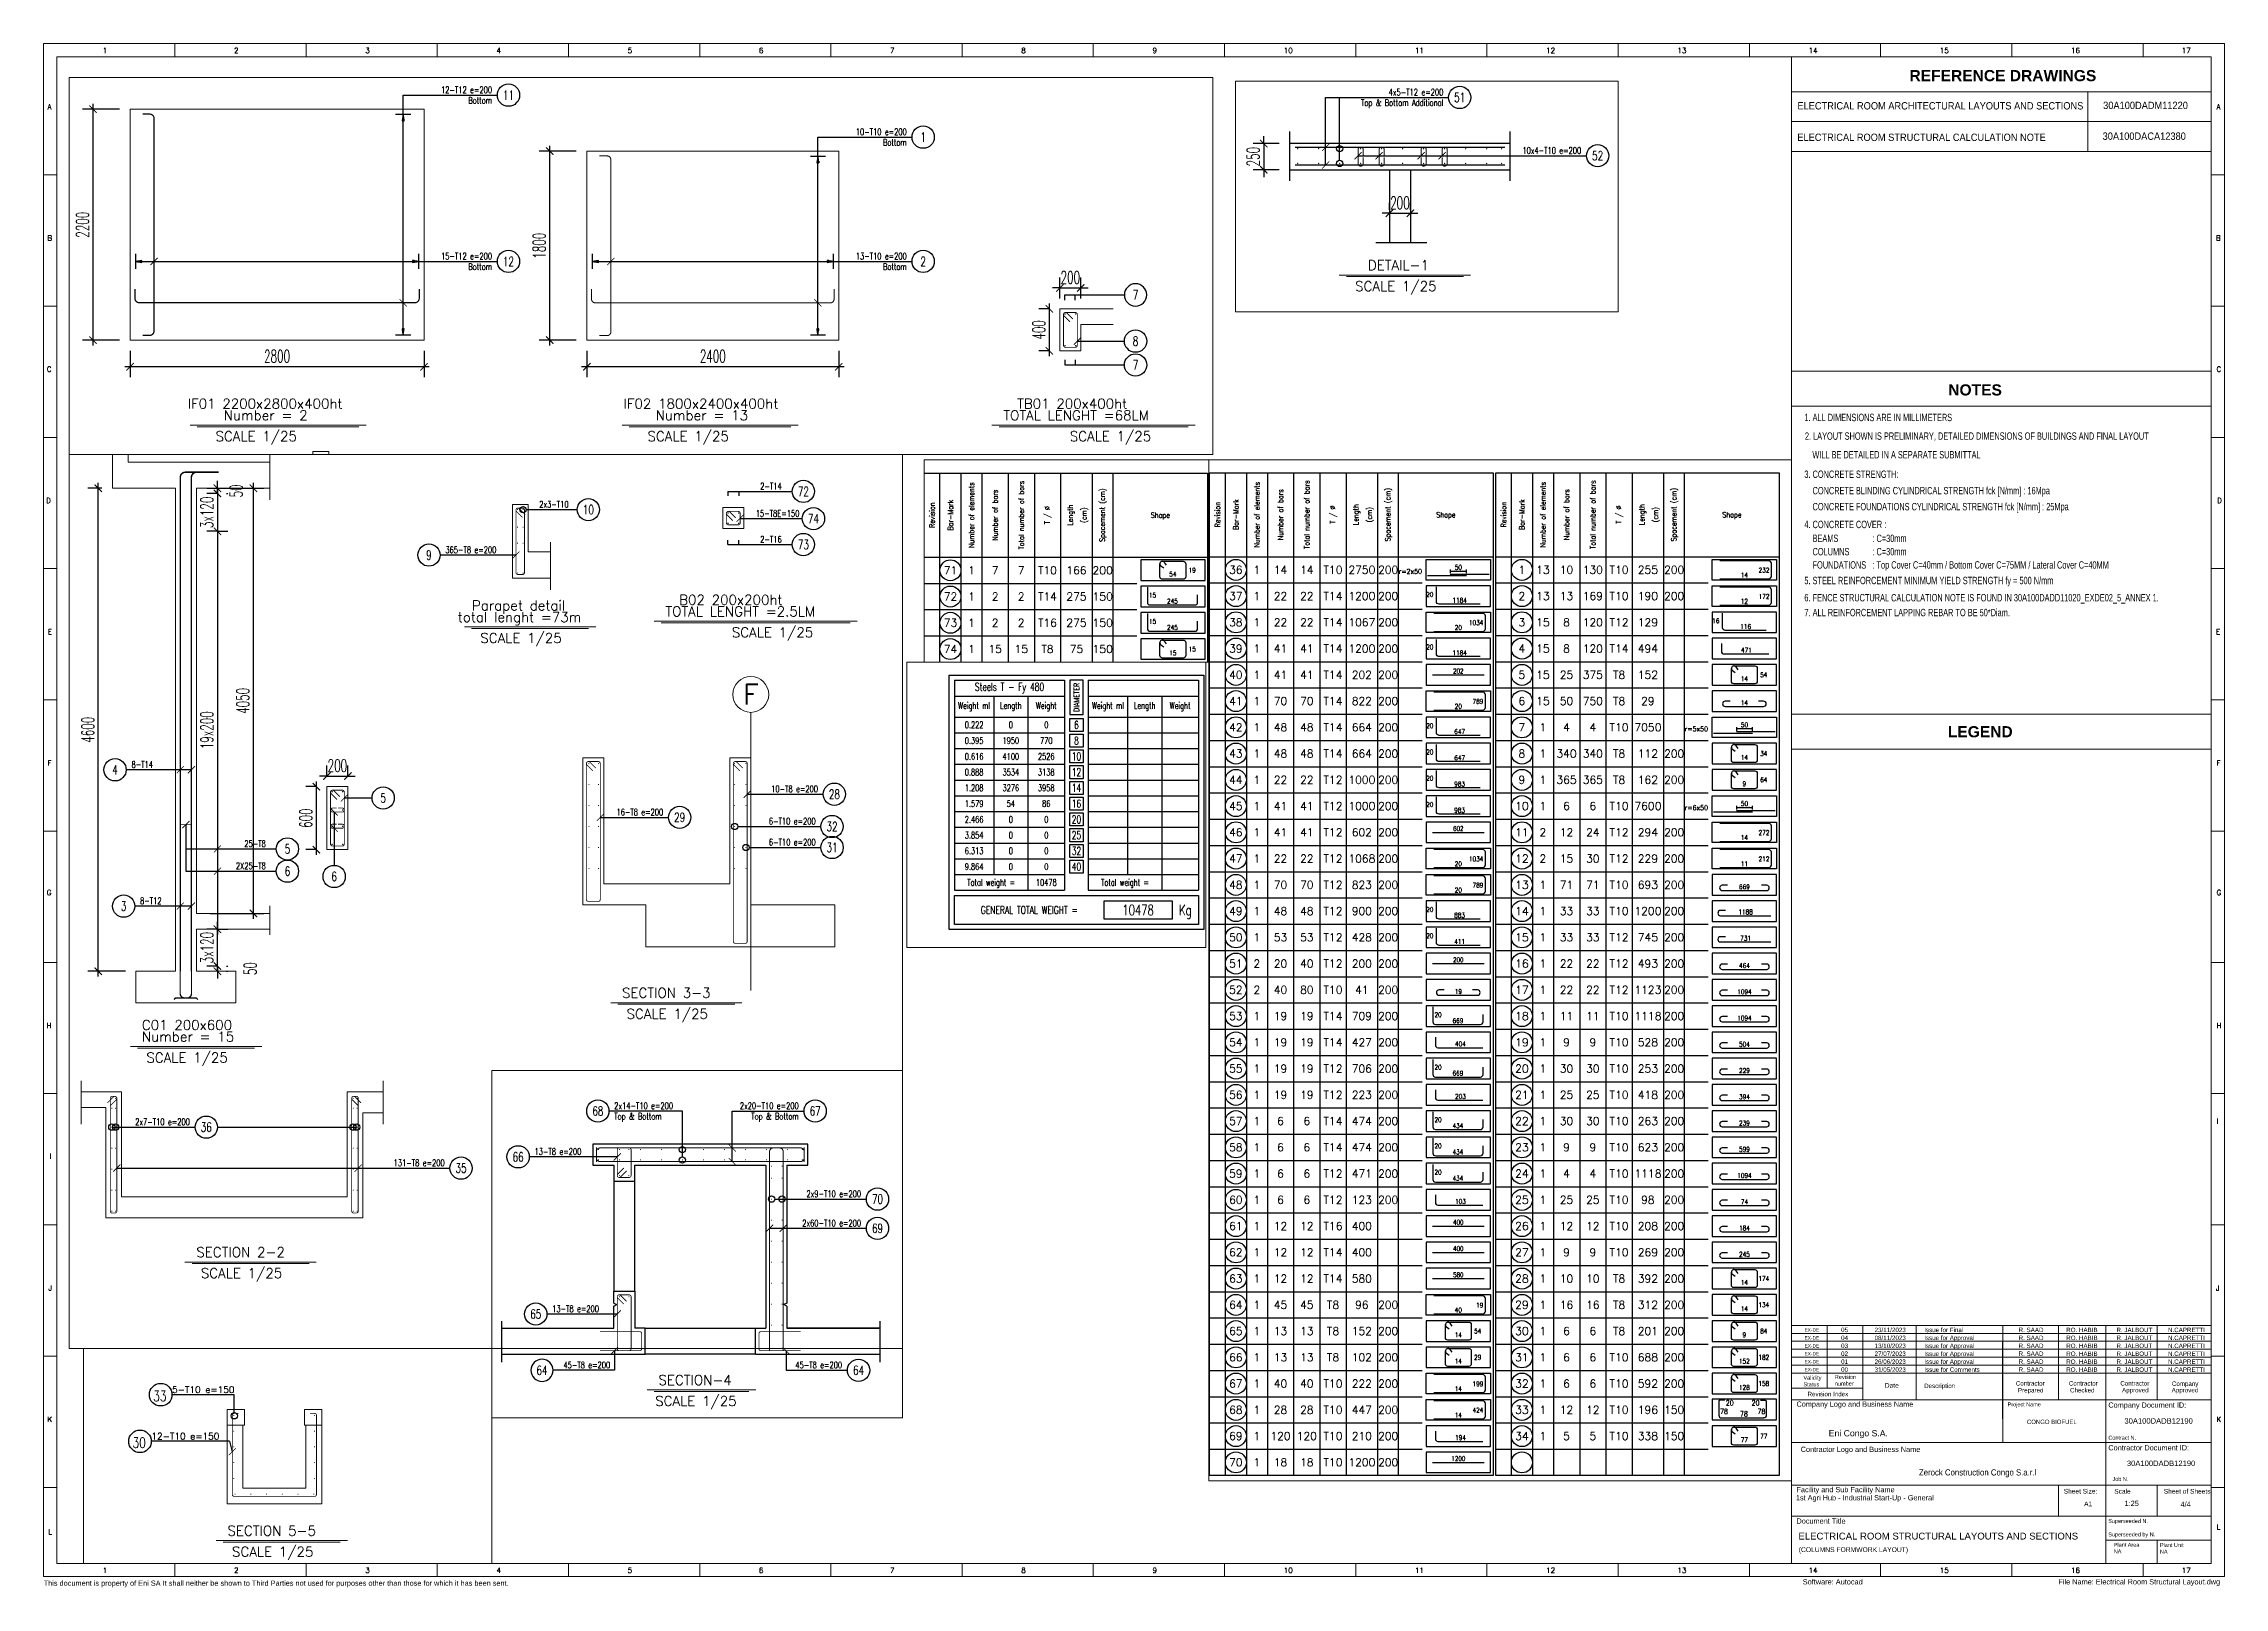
# Paper-space layout 'REINFORCEMENT-2' of a CAD drawing. Extents: x 1834 to 2665, y -1987 to -1398.
# The model-space entities are those that its viewports show. They can reach past a viewport. Long polylines and large blocks are cut down to what shows.
import ezdxf
from ezdxf.enums import TextEntityAlignment as Align

# ---------------------------------------------------------------- set-up
doc = ezdxf.new("R2010")
doc.units = 0
doc.header["$LTSCALE"] = 500
doc.header["$PDMODE"] = 98
doc.header["$PDSIZE"] = -0.01
doc.linetypes.add('CENTER', pattern=[50.8, 31.75, -6.35, 6.35, -6.35])
for name, color, linetype, lineweight in [('A-GRID', 1, 'CENTER', 9), ('A-GRID-IDEN', 10, 'Continuous', 9), ('base plot plan', 7, 'Continuous', 0), ('CONCRETE', 254, 'Continuous', 9), ('EN05 - Text', 4, 'Continuous', 20), ('EN05 - Text1321', 4, 'Continuous', 20), ('goe-cotes', 115, 'Continuous', 13)]:
    doc.layers.add(name, color=color, linetype=linetype, lineweight=lineweight)
for name, color, linetype in [('S-ASSOCIATETEXT', 7, 'Continuous'), ('S-DIMO-SKETCH', 9, 'Continuous'), ('S-RBAR-HA10', 11, 'Continuous'), ('S-RBAR-HA12', 151, 'Continuous'), ('S-RBAR-HA14', 21, 'Continuous'), ('S-RBAR-HA8', 40, 'Continuous'), ('S-RDIMO', 2, 'Continuous'), ('S-SCHEDULE', 140, 'Continuous'), ('S-SIMPLETEXT', 7, 'Continuous'), ('S-SKETCH', 10, 'Continuous'), ('S-TEXT-SKETCH', 130, 'Continuous')]:
    doc.layers.add(name, color=color, linetype=linetype)
doc.styles.add('Arial', font='arial.ttf')
doc.styles.add('goe-romans', font='ROMANS.shx', dxfattribs={"width": 0.6})
doc.styles.add('ROMANS', font='romans.shx')
doc.styles.add('SIMPLEX', font='simplex_.ttf')
doc.styles.add('Style-ENGINEERING', font='ARIALN.TTF')
doc.dimstyles.new('goe-50e', dxfattribs={"dimscale": 10, "dimtxt": 12, "dimasz": 7, "dimexe": 10, "dimexo": 10, "dimgap": 4, "dimtad": 1, "dimdec": 1, "dimdsep": 46, "dimtxsty": 'goe-romans', "dimblk": 'ARCHTICK', "dimcen": 4, "dimdle": 5, "dimclrt": 256, "dimazin": 0, "dimtfac": 1, "dimtdec": 1, "dimtix": 1, "dimtmove": 2, "dimatfit": 3, "dimldrblk": 'ARCHTICK', "dimfxl": 5, "dimtfillclr": 256, "dimtolj": 1, "dimarcsym": 0})

psp = doc.layouts.new('REINFORCEMENT-2')

# ---------------------------------------------------------------- texts
at = {"layer": 'base plot plan', "style": 'Arial'}
for s, height, p in [('EX-DE', 1.3, (2504.91, -1889.13)), ('EX-DE', 1.3, (2504.91, -1892.16)), ('05', 1.7, (2518.85, -1889.33)), ('04', 1.7, (2518.85, -1892.35)), ('08/11/2023', 1.7, (2531.61, -1892.35)), ('23/11/2023', 1.7, (2531.61, -1889.33)), ('EX-DE', 1.3, (2504.91, -1898.21)), ('EX-DE', 1.3, (2504.91, -1901.23)), ('EX-DE', 1.3, (2504.91, -1904.26)), ('02', 1.7, (2518.85, -1898.4)), ('01', 1.7, (2518.85, -1901.43)), ('00', 1.7, (2518.85, -1904.45)), ('31/05/2023', 1.7, (2531.61, -1904.45)), ('27/07/2023', 1.7, (2531.61, -1898.4)), ('26/06/2023', 1.7, (2531.61, -1901.43))]:
    psp.add_text(s, height=height, dxfattribs=at).set_placement(p)
at = {"layer": 'base plot plan', "style": 'Arial', "width": 0.9}
psp.add_text('CONGO BIOFUEL', height=1.6549, dxfattribs=at).set_placement((2599.14, -1924.33), align=Align.CENTER)
at = {"layer": 'base plot plan', "attachment_point": 1, "style": 'Arial'}
for s, insert, char_height, width in [('\\pxi0.46092;Issue for Final', (2549.76, -1887.64), 1.691, 38.9554), ('\\pxi0.46092;Issue for Approval', (2549.76, -1890.66), 1.691, 38.9554), ('\\pxi-3,l4.4609,t4.4609;R. SAAD', (2583.99, -1887.63), 1.7, 20.4058), ('\\pxi-3,l4.4609,t4.4609;R. SAAD', (2583.99, -1890.65), 1.7, 20.4058), ('RO. HABIB', (2604.63, -1887.64), 1.691, 20.2972), ('RO. HABIB', (2604.63, -1890.66), 1.691, 20.2972), ('R. JALBOUT', (2623.79, -1887.64), 1.691, 20.2972), ('R. JALBOUT', (2623.79, -1890.66), 1.691, 20.2972), ('N.CAPRETTI', (2643.42, -1887.64), 1.691, 20.2972), ('N.CAPRETTI', (2643.42, -1890.66), 1.691, 20.2972), ('\\pxi0.46092;Issue for Approval', (2549.76, -1896.71), 1.691, 38.9554), ('\\pxi0.46092;Issue for Approval', (2549.76, -1899.74), 1.691, 38.9554), ('\\pxi0.46092;Issue for Comments', (2549.76, -1902.76), 1.691, 38.9554), ('\\pxi-3,l4.4609,t4.4609;R. SAAD', (2583.99, -1896.7), 1.7, 20.4058), ('\\pxi-3,l4.4609,t4.4609;R. SAAD', (2583.99, -1899.73), 1.7, 20.4058), ('\\pxi-3,l4.4609,t4.4609;R. SAAD', (2583.99, -1902.75), 1.7, 20.4058), ('RO. HABIB', (2604.63, -1896.71), 1.691, 20.2972), ('RO. HABIB', (2604.63, -1899.74), 1.691, 20.2972), ('RO. HABIB', (2604.63, -1902.76), 1.691, 20.2972), ('R. JALBOUT', (2623.79, -1896.71), 1.691, 20.2972), ('R. JALBOUT', (2623.79, -1899.74), 1.691, 20.2972), ('R. JALBOUT', (2623.79, -1902.76), 1.691, 20.2972), ('N.CAPRETTI', (2643.42, -1896.71), 1.691, 20.2972), ('N.CAPRETTI', (2643.42, -1899.74), 1.691, 20.2972), ('N.CAPRETTI', (2643.42, -1902.76), 1.691, 20.2972), ('\\pxi46.823,t46.823;Validity \\PStatus', (2433.24, -1905.92), 1.5219, 12.2489), ('Revision number', (2516.44, -1905.63), 1.5219, 12.2489), ('\\pxi46.823,t46.823;Date', (2449.97, -1908.7), 1.8262, 14.6987), ('\\pxi0.15802;\\P Description', (2549.58, -1906.13), 1.691, 16.2869), ('\\pxi0.15802;\\P Contractor', (2584.49, -1905.17), 1.691, 16.2869), ('\\pxi0.15802;\\P Prepared', (2585.32, -1907.8), 1.691, 16.2869), ('\\pxi0.15802;\\P Contractor', (2604.7, -1905.17), 1.691, 16.2869), ('\\pxi0.15802;\\PChecked', (2605.83, -1907.8), 1.691, 16.2869), ('\\pxi0.15802;\\P Contractor', (2624.33, -1905.17), 1.691, 16.2869), ('\\pxi0.16806; \\PApproved', (2625.63, -1907.75), 1.691, 16.6263), ('\\pxi0.16806,qj; \\P Approved', (2643.88, -1907.75), 1.691, 16.6263), ('\\pxi0.15802;\\P Company', (2643.97, -1905.3), 1.691, 16.2869), ('\\pxi0.15802;\\PRevision Index', (2505.8, -1909.24), 1.691, 16.2869), ('\\pxsm1,ql;Eni Congo S.A.', (2514.14, -1926.66), 2.3619, 48.1221), ('1st Agri Hub - Industrial Start-Up - General', (2501.64, -1951.42), 1.9889, 55.2428)]:
    psp.add_mtext(s, dxfattribs=dict(at, insert=insert, char_height=char_height, width=width))
at = {"layer": 'EN05 - Text', "color": 18, "true_color": 0x000000, "attachment_point": 1}
for s, insert, char_height, width, style in [('(COLUMNS FORMWORK LAYOUT)', (2502.72, -1971.28), 1.8317, 81.1607, 'Arial'), ('{\\fArial|b0|i0|c0|p39;This document is property of Eni SA It shall neither be shown to Third Parties not used for purposes other than those for which it has been sent.}', (1833.92, -1983.96), 2, 249.292, 'SIMPLEX')]:
    psp.add_mtext(s, dxfattribs=dict(at, insert=insert, char_height=char_height, width=width, style=style))
at = {"layer": 'EN05 - Text1321', "color": 18, "true_color": 0x000000, "style": 'Style-ENGINEERING', "width": 0.8}
for s, height, p in [('1. ALL DIMENSIONS ARE IN MILLIMETERS', 2.8033, (2504.85, -1542.28)), ('2. LAYOUT SHOWN IS PRELIMINARY, DETAILED DIMENSIONS OF BUILDINGS AND FINAL LAYOUT', 2.8033, (2505.06, -1549.38)), ('WILL BE DETAILED IN A SEPARATE SUBMITTAL', 2.8033, (2507.9, -1556.48)), ('3. CONCRETE STRENGTH:', 2.8033, (2504.85, -1563.91)), ('    CONCRETE BLINDING CYLINDRICAL STRENGTH fck [N/mm] : 16Mpa', 2.8033, (2504.85, -1570.16)), ('    CONCRETE FOUNDATIONS CYLINDRICAL STRENGTH fck [N/mm] : 25Mpa', 2.8033, (2504.85, -1576.25)), ('4. CONCRETE COVER :', 2.8033, (2504.85, -1583.04)), ('    BEAMS                     ', 2.8033, (2504.85, -1588.34)), (': C=30mm', 2.803, (2530.78, -1588.34)), ('    COLUMNS                ', 2.8033, (2504.85, -1593.4)), (': C=30mm', 2.803, (2530.78, -1593.4)), (': Top Cover C=40mm / Bottom Cover C=75MM / Lateral Cover C=40MM', 2.8033, (2530.78, -1598.46)), ('5. STEEL REINFORCEMENT MINIMUM YIELD STRENGTH fy = 500 N/mm', 2.8033, (2504.85, -1604.4)), ('    FOUNDATIONS        ', 2.8033, (2504.85, -1598.46)), ('6. FENCE STRUCTURAL CALCULATION NOTE IS FOUND IN 30A100DADD11020_EXDE02_5_ANNEX 1.', 2.8033, (2504.85, -1610.95)), ('7. ALL REINFORCEMENT LAPPING REBAR TO BE 50*Diam.', 2.8033, (2504.88, -1616.61))]:
    psp.add_text(s, height=height, dxfattribs=at).set_placement(p)
at = {"layer": 'EN05 - Text1321', "color": 18, "true_color": 0x000000, "style": 'Arial', "width": 0.9}
psp.add_text('Zerock Construction Congo S.a.r.l', height=2.3619, dxfattribs=at).set_placement((2570.88, -1943.93), align=Align.CENTER)
at = {"layer": 'EN05 - Text1321', "color": 18, "true_color": 0x000000, "style": 'Arial'}
for s, height, p in [('Sheet Size:', 1.7886, (2603.7, -1950.83)), ('A1', 1.789, (2611.46, -1955.64)), ('1:25', 2, (2626.87, -1955.57)), ('4/4', 2, (2648.19, -1955.87))]:
    psp.add_text(s, height=height, dxfattribs=at).set_placement(p)
at = {"layer": 'EN05 - Text1321', "color": 18, "true_color": 0x000000}
for s, insert, char_height, width, attachment_point, style in [('{\\Fsimplex|c0;1}', (1856.45, -1400.08), 2, 29.268, 1, 'SIMPLEX'), ('{\\Fsimplex|c0;2}', (1906.45, -1400.08), 2, 29.268, 1, 'SIMPLEX'), ('{\\Fsimplex|c0;3}', (1956.45, -1400.08), 2, 29.268, 1, 'SIMPLEX'), ('{\\Fsimplex|c0;4}', (2006.45, -1400.08), 2, 29.268, 1, 'SIMPLEX'), ('{\\Fsimplex|c0;5}', (2056.45, -1400.08), 2, 29.268, 1, 'SIMPLEX'), ('{\\Fsimplex|c0;6}', (2106.45, -1400.08), 2, 29.268, 1, 'SIMPLEX'), ('{\\Fsimplex|c0;7}', (2156.45, -1400.08), 2, 29.268, 1, 'SIMPLEX'), ('{\\Fsimplex|c0;8}', (2206.45, -1400.08), 2, 29.268, 1, 'SIMPLEX'), ('{\\Fsimplex|c0;9}', (2256.45, -1400.08), 2, 29.268, 1, 'SIMPLEX'), ('{\\Fsimplex|c0;10}', (2306.45, -1400.08), 2, 29.268, 1, 'SIMPLEX'), ('{\\Fsimplex|c0;11}', (2356.45, -1400.08), 2, 29.268, 1, 'SIMPLEX'), ('{\\Fsimplex|c0;12}', (2406.45, -1400.08), 2, 29.268, 1, 'SIMPLEX'), ('{\\Fsimplex|c0;13}', (2456.45, -1400.08), 2, 29.268, 1, 'SIMPLEX'), ('{\\Fsimplex|c0;14}', (2506.45, -1400.08), 2, 29.268, 1, 'SIMPLEX'), ('{\\Fsimplex|c0;15}', (2556.45, -1400.08), 2, 29.268, 1, 'SIMPLEX'), ('{\\Fsimplex|c0;16}', (2606.45, -1400.08), 2, 29.268, 1, 'SIMPLEX'), ('\\Fsimplex;17', (2648.66, -1400.08), 2, 29.268, 1, 'SIMPLEX'), ('\\pxi0.93013,qc;{\\fArial|b1|i0|c0|p39;REFERENCE DRAWINGS}', (2488.52, -1408.53), 4.2474, 180, 1, 'Style-ENGINEERING'), ('{\\Fsimplex|c0;A}', (1836.92, -1421.53), 2, 29.268, 3, 'SIMPLEX'), ('{\\Fsimplex|c0;A}', (2661.88, -1421.53), 2, 29.268, 1, 'SIMPLEX'), ('{\\Fsimplex|c0;B}', (1837.13, -1471.53), 2, 29.268, 3, 'SIMPLEX'), ('{\\Fsimplex|c0;B}', (2661.67, -1471.53), 2, 29.268, 1, 'SIMPLEX'), ('{\\Fsimplex|c0;C}', (1836.92, -1521.53), 2, 29.268, 3, 'SIMPLEX'), ('\\pxqc;{\\fArial|b1|i0|c0|p39;NOTES}', (2479.9, -1528.26), 4.2474, 180, 1, 'Style-ENGINEERING'), ('{\\Fsimplex|c0;C}', (2661.88, -1521.53), 2, 29.268, 1, 'SIMPLEX'), ('{\\Fsimplex|c0;D}', (1836.67, -1571.53), 2, 29.268, 3, 'SIMPLEX'), ('{\\Fsimplex|c0;D}', (2662.13, -1571.53), 2, 29.268, 1, 'SIMPLEX'), ('{\\Fsimplex|c0;E}', (1837.13, -1621.53), 2, 29.268, 3, 'SIMPLEX'), ('{\\Fsimplex|c0;E}', (2661.67, -1621.53), 2, 29.268, 1, 'SIMPLEX'), ('\\pxi0.93013,qc;{\\fArial|b1|i0|c0|p39;LEGEND}', (2479.9, -1658.48), 4.2474, 180, 1, 'Style-ENGINEERING'), ('{\\Fsimplex|c0;F}', (1836.92, -1671.53), 2, 29.268, 3, 'SIMPLEX'), ('{\\Fsimplex|c0;F}', (2661.88, -1671.53), 2, 29.268, 1, 'SIMPLEX'), ('{\\Fsimplex|c0;G}', (1836.88, -1720.87), 2, 29.268, 3, 'SIMPLEX'), ('{\\Fsimplex|c0;G}', (2661.92, -1720.87), 2, 29.268, 1, 'SIMPLEX'), ('{\\Fsimplex|c0;H}', (1836.92, -1771.53), 2, 29.268, 3, 'SIMPLEX'), ('{\\Fsimplex|c0;H}', (2661.88, -1771.53), 2, 29.268, 1, 'SIMPLEX'), ('{\\Fsimplex|c0;I}', (2661.87, -1807.95), 2, 29.268, 1, 'SIMPLEX'), ('{\\Fsimplex|c0;I}', (1836.92, -1821.28), 2, 29.268, 3, 'SIMPLEX'), ('{\\Fsimplex|c0;J}', (1837.13, -1871.53), 2, 29.268, 3, 'SIMPLEX'), ('{\\Fsimplex|c0;J}', (2661.67, -1871.53), 2, 29.268, 1, 'SIMPLEX'), ('Company Logo and Business Name', (2501.86, -1915.76), 1.9894, 62.126, 1, 'Arial'), ('Project Name', (2582.32, -1916.12), 1.492, 33.5797, 1, 'Arial'), ('Company Document ID:', (2620.69, -1916.12), 1.9894, 42.9792, 1, 'Arial'), ('{\\Fsimplex|c0;K}', (1837.13, -1921.53), 2, 29.268, 3, 'SIMPLEX'), ('{\\Fsimplex|c0;K}', (2661.88, -1921.53), 2, 29.268, 1, 'SIMPLEX'), ('Contractor Logo and Business Name', (2503.45, -1932.98), 1.9894, 62.126, 1, 'Arial'), ('Contract N. ', (2620.69, -1928.8), 1.492, 33.5797, 1, 'Arial'), ('Contractor Document ID:', (2620.69, -1932.38), 1.9894, 42.9792, 1, 'Arial'), ('Job N. ', (2622.27, -1944.49), 1.492, 33.5797, 1, 'Arial'), ('Facility and Sub Facility Name', (2501.86, -1948.33), 1.9894, 48.1221, 1, 'Arial'), ('Scale', (2622.94, -1949.06), 1.79, 38.6812, 1, 'Arial'), ('Sheet of Sheets', (2641.81, -1949.06), 1.7904, 38.6812, 1, 'Arial'), ('Document Title', (2501.86, -1960.3), 1.9894, 33.5797, 1, 'Arial'), ('Superseeded N.', (2620.68, -1960.52), 1.492, 33.5797, 1, 'Arial'), ('{\\Fsimplex|c0;L}', (1837.13, -1964.41), 2, 29.268, 3, 'SIMPLEX'), ('Superseeded by N.', (2620.68, -1965.64), 1.492, 33.5797, 1, 'Arial'), ('{\\Fsimplex|c0;L}', (2661.88, -1962.57), 2, 29.268, 1, 'SIMPLEX'), ('Plant Area\\PNA', (2622.76, -1969.6), 1.492, 24.9392, 1, 'Arial'), ('Plant Unit\\PNA', (2640.35, -1969.68), 1.492, 24.9392, 1, 'Arial'), ('{\\Fsimplex|c0;1}', (1856.45, -1979.08), 2, 29.268, 1, 'SIMPLEX'), ('{\\Fsimplex|c0;2}', (1906.45, -1979.08), 2, 29.268, 1, 'SIMPLEX'), ('{\\Fsimplex|c0;3}', (1956.45, -1979.08), 2, 29.268, 1, 'SIMPLEX'), ('{\\Fsimplex|c0;4}', (2006.45, -1979.08), 2, 29.268, 1, 'SIMPLEX'), ('{\\Fsimplex|c0;5}', (2056.45, -1979.08), 2, 29.268, 1, 'SIMPLEX'), ('{\\Fsimplex|c0;6}', (2106.45, -1979.08), 2, 29.268, 1, 'SIMPLEX'), ('{\\Fsimplex|c0;7}', (2156.45, -1979.08), 2, 29.268, 1, 'SIMPLEX'), ('{\\Fsimplex|c0;8}', (2206.45, -1979.08), 2, 29.268, 1, 'SIMPLEX'), ('{\\Fsimplex|c0;9}', (2256.45, -1979.08), 2, 29.268, 1, 'SIMPLEX'), ('{\\Fsimplex|c0;10}', (2306.45, -1979.08), 2, 29.268, 1, 'SIMPLEX'), ('{\\Fsimplex|c0;11}', (2356.45, -1979.08), 2, 29.268, 1, 'SIMPLEX'), ('{\\Fsimplex|c0;12}', (2406.45, -1979.08), 2, 29.268, 1, 'SIMPLEX'), ('{\\Fsimplex|c0;13}', (2456.45, -1979.08), 2, 29.268, 1, 'SIMPLEX'), ('{\\fArial|b0|i0|c0|p39;Software: Autocad}', (2504.24, -1983.44), 2, 32.2811, 1, 'SIMPLEX'), ('{\\Fsimplex|c0;14}', (2506.45, -1979.08), 2, 29.268, 1, 'SIMPLEX'), ('{\\Fsimplex|c0;15}', (2556.45, -1979.08), 2, 29.268, 1, 'SIMPLEX'), ('\\pi0.43062;{\\fArial|b0|i0|c0|p39;File Name: Electrical Room Structural Layout.dwg}', (2601.21, -1983.44), 2, 99.0432, 1, 'SIMPLEX'), ('\\Fsimplex;16', (2606.45, -1979.08), 2, 29.268, 1, 'SIMPLEX'), ('\\Fsimplex;17', (2648.66, -1979.08), 2, 29.268, 1, 'SIMPLEX')]:
    psp.add_mtext(s, dxfattribs=dict(at, insert=insert, char_height=char_height, width=width, attachment_point=attachment_point, style=style))

msp = doc.modelspace()

# ---------------------------------------------------------------- texts
at = {"color": 140, "char_height": 62.5, "attachment_point": 1, "style": 'ROMANS'}
for s, insert in [('5-T10 e=150', (2663515.5, -881948.01)), ('12-T10 e=150', (2663318.42, -882392.08))]:
    msp.add_mtext(s, dxfattribs=dict(at, insert=insert))
at = {"color": 140, "style": 'ROMANS', "width": 0.75}
for tag, height, p in [('2-T14', 62.5, (2669452.18, -872963.58)), ('15-T8E=150', 62.5, (2669620.08, -873222.99)), ('2-T16', 62.5, (2669452.18, -873469.56)), ('25-T8', 62.5, (2664536.92, -876368.3)), ('2X25-T8', 62.5, (2664536.92, -876580.3)), ('33', 100.17, (2663463.89, -882120.5)), ('30', 100.17, (2663266.8, -882564.56))]:
    msp.add_attdef(tag, text='', height=height, dxfattribs=at).set_placement(p, align=Align.BOTTOM_RIGHT)
at = {"color": 140, "style": 'ROMANS', "width": 0.7}
for tag, p in [('72', (2669658.18, -872963.15)), ('74', (2669753.94, -873222.56)), ('73', (2669658.18, -873469.12)), ('5', (2664742.92, -876367.87)), ('6', (2664742.92, -876579.87))]:
    msp.add_attdef(tag, text='', height=87.5, dxfattribs=at).set_placement(p, align=Align.MIDDLE)
at = {"layer": 'EN05 - Text', "color": 4, "linetype": 'Continuous', "lineweight": 0, "ltscale": 100, "style": 'ROMANS'}
for s, p in [('IF01 2200x2800x400ht', (2661882.07, -871805.24)), ('IF02 1800x2400x400ht', (2666033.42, -871805.24)), ('TB01 200x400ht', (2669783.21, -871805.24)), ('Number = 2 ', (2662224.74, -871915.67)), ('Number = 13 ', (2666339.78, -871915.67)), ('TOTAL LENGHT =68LM  ', (2669651.68, -871915.67)), ('SCALE 1/25', (2662146.59, -872115.45)), ('SCALE 1/25', (2666261.63, -872115.45)), ('SCALE 1/25', (2670284.76, -872115.45)), ('Parapet detail', (2666500.55, -874096.41)), ('B02 200x200ht', (2668474.96, -874042.5)), ('total lenght =73m ', (2666365.62, -874206.84)), ('TOTAL LENGHT =2.5LM  ', (2668343.42, -874152.92)), ('SCALE 1/25', (2666580.29, -874406.62)), ('SCALE 1/25', (2668976.5, -874352.71)), ('SECTION 3-3', (2667930.28, -877785.77)), ('SCALE 1/25', (2667973.5, -877985.55)), ('C01 200x600', (2663355.98, -878091.86)), ('Number = 15 ', (2663355.98, -878202.29)), ('SCALE 1/25', (2663399.19, -878402.07)), ('SECTION 2-2', (2663875.01, -880255.25)), ('SCALE 1/25', (2663918.22, -880455.03)), ('SECTION 5-5', (2664043.02, -883370.22)), ('SCALE 1/25', (2664086.24, -883570)), ('DETAIL-1', (2594984.79, -920783.34)), ('SCALE 1/25', (2594863.23, -920983.12)), ('SECTION-4', (2599238.19, -921128.63)), ('SCALE 1/25', (2599207.59, -921328.41))]:
    msp.add_text(s, height=93.75, dxfattribs=at).set_placement(p)
at = {"layer": 'S-SCHEDULE', "style": 'ROMANS'}
for s, p in [('1', (2665690.76, -895311.74)), ('7', (2665915.76, -895311.74)), ('7', (2666165.76, -895311.74)), ('T10', (2666415.76, -895311.74)), ('166', (2666690.76, -895311.74)), ('200', (2666940.76, -895311.74)), ('1', (2668415.76, -895311.74)), ('14', (2668640.76, -895311.74)), ('14', (2668890.76, -895311.74)), ('T10', (2669140.76, -895311.74)), ('2750', (2669415.76, -895311.74)), ('200', (2669665.76, -895311.74)), ('13', (2671140.76, -895311.74)), ('10', (2671365.76, -895311.74)), ('130', (2671615.76, -895311.74)), ('T10', (2671865.76, -895311.74)), ('255', (2672140.76, -895311.74)), ('200', (2672390.76, -895311.74)), ('1', (2665690.76, -895561.74)), ('2', (2665915.76, -895561.74)), ('2', (2666165.76, -895561.74)), ('T14', (2666415.76, -895561.74)), ('275', (2666690.76, -895561.74)), ('150', (2666940.76, -895561.74)), ('1', (2668415.76, -895561.74)), ('22', (2668640.76, -895561.74)), ('22', (2668890.76, -895561.74)), ('T14', (2669140.76, -895561.74)), ('1200', (2669415.76, -895561.74)), ('200', (2669665.76, -895561.74)), ('13', (2671140.76, -895561.74)), ('13', (2671365.76, -895561.74)), ('169', (2671615.76, -895561.74)), ('T10', (2671865.76, -895561.74)), ('190', (2672140.76, -895561.74)), ('200', (2672390.76, -895561.74)), ('1', (2665690.76, -895811.74)), ('2', (2665915.76, -895811.74)), ('2', (2666165.76, -895811.74)), ('T16', (2666415.76, -895811.74)), ('275', (2666690.76, -895811.74)), ('150', (2666940.76, -895811.74)), ('1', (2668415.76, -895811.74)), ('22', (2668640.76, -895811.74)), ('22', (2668890.76, -895811.74)), ('T14', (2669140.76, -895811.74)), ('1067', (2669415.76, -895811.74)), ('200', (2669665.76, -895811.74)), ('15', (2671140.76, -895811.74)), ('8', (2671365.76, -895811.74)), ('120', (2671615.76, -895811.74)), ('T12', (2671865.76, -895811.74)), ('129', (2672140.76, -895811.74)), ('1', (2665690.76, -896061.74)), ('15', (2665915.76, -896061.74)), ('15', (2666165.76, -896061.74)), ('T8', (2666415.76, -896061.74)), ('75', (2666690.76, -896061.74)), ('150', (2666940.76, -896061.74)), ('1', (2668415.76, -896061.74)), ('41', (2668640.76, -896061.74)), ('41', (2668890.76, -896061.74)), ('T14', (2669140.76, -896061.74)), ('1200', (2669415.76, -896061.74)), ('200', (2669665.76, -896061.74)), ('15', (2671140.76, -896061.74)), ('8', (2671365.76, -896061.74)), ('120', (2671615.76, -896061.74)), ('T14', (2671865.76, -896061.74)), ('494', (2672140.76, -896061.74)), ('1', (2668415.76, -896311.74)), ('41', (2668640.76, -896311.74)), ('41', (2668890.76, -896311.74)), ('T14', (2669140.76, -896311.74)), ('202', (2669415.76, -896311.74)), ('200', (2669665.76, -896311.74)), ('15', (2671140.76, -896311.74)), ('25', (2671365.76, -896311.74)), ('375', (2671615.76, -896311.74)), ('T8', (2671865.76, -896311.74)), ('152', (2672140.76, -896311.74)), ('1', (2668415.76, -896561.74)), ('70', (2668640.76, -896561.74)), ('70', (2668890.76, -896561.74)), ('T14', (2669140.76, -896561.74)), ('822', (2669415.76, -896561.74)), ('200', (2669665.76, -896561.74)), ('15', (2671140.76, -896561.74)), ('50', (2671365.76, -896561.74)), ('750', (2671615.76, -896561.74)), ('T8', (2671865.76, -896561.74)), ('29', (2672140.76, -896561.74)), ('1', (2668415.76, -896811.74)), ('48', (2668640.76, -896811.74)), ('48', (2668890.76, -896811.74)), ('T14', (2669140.76, -896811.74)), ('664', (2669415.76, -896811.74)), ('200', (2669665.76, -896811.74)), ('1', (2671140.76, -896811.74)), ('4', (2671365.76, -896811.74)), ('4', (2671615.76, -896811.74)), ('T10', (2671865.76, -896811.74)), ('7050', (2672140.76, -896811.74)), ('1', (2668415.76, -897061.74)), ('48', (2668640.76, -897061.74)), ('48', (2668890.76, -897061.74)), ('T14', (2669140.76, -897061.74)), ('664', (2669415.76, -897061.74)), ('200', (2669665.76, -897061.74)), ('1', (2671140.76, -897061.74)), ('340', (2671365.76, -897061.74)), ('340', (2671615.76, -897061.74)), ('T8', (2671865.76, -897061.74)), ('112', (2672140.76, -897061.74)), ('200', (2672390.76, -897061.74)), ('1', (2668415.76, -897311.74)), ('22', (2668640.76, -897311.74)), ('22', (2668890.76, -897311.74)), ('T12', (2669140.76, -897311.74)), ('1000', (2669415.76, -897311.74)), ('200', (2669665.76, -897311.74)), ('1', (2671140.76, -897311.74)), ('365', (2671365.76, -897311.74)), ('365', (2671615.76, -897311.74)), ('T8', (2671865.76, -897311.74)), ('162', (2672140.76, -897311.74)), ('200', (2672390.76, -897311.74)), ('1', (2668415.76, -897561.74)), ('41', (2668640.76, -897561.74)), ('41', (2668890.76, -897561.74)), ('T12', (2669140.76, -897561.74)), ('1000', (2669415.76, -897561.74)), ('200', (2669665.76, -897561.74)), ('1', (2671140.76, -897561.74)), ('6', (2671365.76, -897561.74)), ('6', (2671615.76, -897561.74)), ('T10', (2671865.76, -897561.74)), ('7600', (2672140.76, -897561.74)), ('1', (2668415.76, -897811.74)), ('41', (2668640.76, -897811.74)), ('41', (2668890.76, -897811.74)), ('T12', (2669140.76, -897811.74)), ('602', (2669415.76, -897811.74)), ('200', (2669665.76, -897811.74)), ('2', (2671140.76, -897811.74)), ('12', (2671365.76, -897811.74)), ('24', (2671615.76, -897811.74)), ('T12', (2671865.76, -897811.74)), ('294', (2672140.76, -897811.74)), ('200', (2672390.76, -897811.74)), ('1', (2668415.76, -898061.74)), ('22', (2668640.76, -898061.74)), ('22', (2668890.76, -898061.74)), ('T12', (2669140.76, -898061.74)), ('1068', (2669415.76, -898061.74)), ('200', (2669665.76, -898061.74)), ('2', (2671140.76, -898061.74)), ('15', (2671365.76, -898061.74)), ('30', (2671615.76, -898061.74)), ('T12', (2671865.76, -898061.74)), ('229', (2672140.76, -898061.74)), ('200', (2672390.76, -898061.74)), ('1', (2668415.76, -898311.74)), ('70', (2668640.76, -898311.74)), ('70', (2668890.76, -898311.74)), ('T12', (2669140.76, -898311.74)), ('823', (2669415.76, -898311.74)), ('200', (2669665.76, -898311.74)), ('1', (2671140.76, -898311.74)), ('71', (2671365.76, -898311.74)), ('71', (2671615.76, -898311.74)), ('T10', (2671865.76, -898311.74)), ('693', (2672140.76, -898311.74)), ('200', (2672390.76, -898311.74)), ('1', (2668415.76, -898561.74)), ('48', (2668640.76, -898561.74)), ('48', (2668890.76, -898561.74)), ('T12', (2669140.76, -898561.74)), ('900', (2669415.76, -898561.74)), ('200', (2669665.76, -898561.74)), ('1', (2671140.76, -898561.74)), ('33', (2671365.76, -898561.74)), ('33', (2671615.76, -898561.74)), ('T10', (2671865.76, -898561.74)), ('1200', (2672140.76, -898561.74)), ('200', (2672390.76, -898561.74)), ('1', (2668415.76, -898811.74)), ('53', (2668640.76, -898811.74)), ('53', (2668890.76, -898811.74)), ('T12', (2669140.76, -898811.74)), ('428', (2669415.76, -898811.74)), ('200', (2669665.76, -898811.74)), ('1', (2671140.76, -898811.74)), ('33', (2671365.76, -898811.74)), ('33', (2671615.76, -898811.74)), ('T12', (2671865.76, -898811.74)), ('745', (2672140.76, -898811.74)), ('200', (2672390.76, -898811.74)), ('2', (2668415.76, -899061.74)), ('20', (2668640.76, -899061.74)), ('40', (2668890.76, -899061.74)), ('T12', (2669140.76, -899061.74)), ('200', (2669415.76, -899061.74)), ('200', (2669665.76, -899061.74)), ('1', (2671140.76, -899061.74)), ('22', (2671365.76, -899061.74)), ('22', (2671615.76, -899061.74)), ('T12', (2671865.76, -899061.74)), ('493', (2672140.76, -899061.74)), ('200', (2672390.76, -899061.74)), ('2', (2668415.76, -899311.74)), ('40', (2668640.76, -899311.74)), ('80', (2668890.76, -899311.74)), ('T10', (2669140.76, -899311.74)), ('41', (2669415.76, -899311.74)), ('200', (2669665.76, -899311.74)), ('1', (2671140.76, -899311.74)), ('22', (2671365.76, -899311.74)), ('22', (2671615.76, -899311.74)), ('T12', (2671865.76, -899311.74)), ('1123', (2672140.76, -899311.74)), ('200', (2672390.76, -899311.74)), ('1', (2668415.76, -899561.74)), ('19', (2668640.76, -899561.74)), ('19', (2668890.76, -899561.74)), ('T14', (2669140.76, -899561.74)), ('709', (2669415.76, -899561.74)), ('200', (2669665.76, -899561.74)), ('1', (2671140.76, -899561.74)), ('11', (2671365.76, -899561.74)), ('11', (2671615.76, -899561.74)), ('T10', (2671865.76, -899561.74)), ('1118', (2672140.76, -899561.74)), ('200', (2672390.76, -899561.74)), ('1', (2668415.76, -899811.74)), ('19', (2668640.76, -899811.74)), ('19', (2668890.76, -899811.74)), ('T14', (2669140.76, -899811.74)), ('427', (2669415.76, -899811.74)), ('200', (2669665.76, -899811.74)), ('1', (2671140.76, -899811.74)), ('9', (2671365.76, -899811.74)), ('9', (2671615.76, -899811.74)), ('T10', (2671865.76, -899811.74)), ('528', (2672140.76, -899811.74)), ('200', (2672390.76, -899811.74)), ('1', (2668415.76, -900061.74)), ('19', (2668640.76, -900061.74)), ('19', (2668890.76, -900061.74)), ('T12', (2669140.76, -900061.74)), ('706', (2669415.76, -900061.74)), ('200', (2669665.76, -900061.74)), ('1', (2671140.76, -900061.74)), ('30', (2671365.76, -900061.74)), ('30', (2671615.76, -900061.74)), ('T10', (2671865.76, -900061.74)), ('253', (2672140.76, -900061.74)), ('200', (2672390.76, -900061.74)), ('1', (2668415.76, -900311.74)), ('19', (2668640.76, -900311.74)), ('19', (2668890.76, -900311.74)), ('T12', (2669140.76, -900311.74)), ('223', (2669415.76, -900311.74)), ('200', (2669665.76, -900311.74)), ('1', (2671140.76, -900311.74)), ('25', (2671365.76, -900311.74)), ('25', (2671615.76, -900311.74)), ('T10', (2671865.76, -900311.74)), ('418', (2672140.76, -900311.74)), ('200', (2672390.76, -900311.74)), ('1', (2668415.76, -900561.74)), ('6', (2668640.76, -900561.74)), ('6', (2668890.76, -900561.74)), ('T14', (2669140.76, -900561.74)), ('474', (2669415.76, -900561.74)), ('200', (2669665.76, -900561.74)), ('1', (2671140.76, -900561.74)), ('30', (2671365.76, -900561.74)), ('30', (2671615.76, -900561.74)), ('T10', (2671865.76, -900561.74)), ('263', (2672140.76, -900561.74)), ('200', (2672390.76, -900561.74)), ('1', (2668415.76, -900811.74)), ('6', (2668640.76, -900811.74)), ('6', (2668890.76, -900811.74)), ('T14', (2669140.76, -900811.74)), ('474', (2669415.76, -900811.74)), ('200', (2669665.76, -900811.74)), ('1', (2671140.76, -900811.74)), ('9', (2671365.76, -900811.74)), ('9', (2671615.76, -900811.74)), ('T10', (2671865.76, -900811.74)), ('623', (2672140.76, -900811.74)), ('200', (2672390.76, -900811.74)), ('1', (2668415.76, -901061.74)), ('6', (2668640.76, -901061.74)), ('6', (2668890.76, -901061.74)), ('T12', (2669140.76, -901061.74)), ('471', (2669415.76, -901061.74)), ('200', (2669665.76, -901061.74)), ('1', (2671140.76, -901061.74)), ('4', (2671365.76, -901061.74)), ('4', (2671615.76, -901061.74)), ('T10', (2671865.76, -901061.74)), ('1118', (2672140.76, -901061.74)), ('200', (2672390.76, -901061.74)), ('1', (2668415.76, -901311.74)), ('6', (2668640.76, -901311.74)), ('6', (2668890.76, -901311.74)), ('T12', (2669140.76, -901311.74)), ('123', (2669415.76, -901311.74)), ('200', (2669665.76, -901311.74)), ('1', (2671140.76, -901311.74)), ('25', (2671365.76, -901311.74)), ('25', (2671615.76, -901311.74)), ('T10', (2671865.76, -901311.74)), ('98', (2672140.76, -901311.74)), ('200', (2672390.76, -901311.74)), ('1', (2668415.76, -901561.74)), ('12', (2668640.76, -901561.74)), ('12', (2668890.76, -901561.74)), ('T16', (2669140.76, -901561.74)), ('400', (2669415.76, -901561.74)), ('1', (2671140.76, -901561.74)), ('12', (2671365.76, -901561.74)), ('12', (2671615.76, -901561.74)), ('T10', (2671865.76, -901561.74)), ('208', (2672140.76, -901561.74)), ('200', (2672390.76, -901561.74)), ('1', (2668415.76, -901811.74)), ('12', (2668640.76, -901811.74)), ('12', (2668890.76, -901811.74)), ('T14', (2669140.76, -901811.74)), ('400', (2669415.76, -901811.74)), ('1', (2671140.76, -901811.74)), ('9', (2671365.76, -901811.74)), ('9', (2671615.76, -901811.74)), ('T10', (2671865.76, -901811.74)), ('269', (2672140.76, -901811.74)), ('200', (2672390.76, -901811.74)), ('1', (2668415.76, -902061.74)), ('12', (2668640.76, -902061.74)), ('12', (2668890.76, -902061.74)), ('T14', (2669140.76, -902061.74)), ('580', (2669415.76, -902061.74)), ('1', (2671140.76, -902061.74)), ('10', (2671365.76, -902061.74)), ('10', (2671615.76, -902061.74)), ('T8', (2671865.76, -902061.74)), ('392', (2672140.76, -902061.74)), ('200', (2672390.76, -902061.74)), ('1', (2668415.76, -902311.74)), ('45', (2668640.76, -902311.74)), ('45', (2668890.76, -902311.74)), ('T8', (2669140.76, -902311.74)), ('96', (2669415.76, -902311.74)), ('200', (2669665.76, -902311.74)), ('1', (2671140.76, -902311.74)), ('16', (2671365.76, -902311.74)), ('16', (2671615.76, -902311.74)), ('T8', (2671865.76, -902311.74)), ('312', (2672140.76, -902311.74)), ('200', (2672390.76, -902311.74)), ('1', (2668415.76, -902561.74)), ('13', (2668640.76, -902561.74)), ('13', (2668890.76, -902561.74)), ('T8', (2669140.76, -902561.74)), ('152', (2669415.76, -902561.74)), ('200', (2669665.76, -902561.74)), ('1', (2671140.76, -902561.74)), ('6', (2671365.76, -902561.74)), ('6', (2671615.76, -902561.74)), ('T8', (2671865.76, -902561.74)), ('201', (2672140.76, -902561.74)), ('200', (2672390.76, -902561.74)), ('1', (2668415.76, -902811.74)), ('13', (2668640.76, -902811.74)), ('13', (2668890.76, -902811.74)), ('T8', (2669140.76, -902811.74)), ('102', (2669415.76, -902811.74)), ('200', (2669665.76, -902811.74)), ('1', (2671140.76, -902811.74)), ('6', (2671365.76, -902811.74)), ('6', (2671615.76, -902811.74)), ('T10', (2671865.76, -902811.74)), ('688', (2672140.76, -902811.74)), ('200', (2672390.76, -902811.74)), ('1', (2668415.76, -903061.74)), ('40', (2668640.76, -903061.74)), ('40', (2668890.76, -903061.74)), ('T10', (2669140.76, -903061.74)), ('222', (2669415.76, -903061.74)), ('200', (2669665.76, -903061.74)), ('1', (2671140.76, -903061.74)), ('6', (2671365.76, -903061.74)), ('6', (2671615.76, -903061.74)), ('T10', (2671865.76, -903061.74)), ('592', (2672140.76, -903061.74)), ('200', (2672390.76, -903061.74)), ('1', (2668415.76, -903311.74)), ('28', (2668640.76, -903311.74)), ('28', (2668890.76, -903311.74)), ('T10', (2669140.76, -903311.74)), ('447', (2669415.76, -903311.74)), ('200', (2669665.76, -903311.74)), ('1', (2671140.76, -903311.74)), ('12', (2671365.76, -903311.74)), ('12', (2671615.76, -903311.74)), ('T10', (2671865.76, -903311.74)), ('196', (2672140.76, -903311.74)), ('150', (2672390.76, -903311.74)), ('1', (2668415.76, -903561.74)), ('120', (2668640.76, -903561.74)), ('120', (2668890.76, -903561.74)), ('T10', (2669140.76, -903561.74)), ('210', (2669415.76, -903561.74)), ('200', (2669665.76, -903561.74)), ('1', (2671140.76, -903561.74)), ('5', (2671365.76, -903561.74)), ('5', (2671615.76, -903561.74)), ('T10', (2671865.76, -903561.74)), ('338', (2672140.76, -903561.74)), ('150', (2672390.76, -903561.74)), ('1', (2668415.76, -903811.74)), ('18', (2668640.76, -903811.74)), ('18', (2668890.76, -903811.74)), ('T10', (2669140.76, -903811.74)), ('1200', (2669415.76, -903811.74)), ('200', (2669665.76, -903811.74))]:
    msp.add_text(s, height=75, dxfattribs=at).set_placement(p, align=Align.CENTER)
for s, p in [('r=2x50', (2669765.76, -895311.74)), ('r=5x50', (2672490.76, -896811.74)), ('r=6x50', (2672490.76, -897561.74))]:
    msp.add_text(s, height=45, dxfattribs=at).set_placement(p)
at = {"layer": 'S-SCHEDULE', "char_height": 75, "width": 300, "attachment_point": 8, "style": 'ROMANS'}
for s, insert in [('{\\Fromans.shx;\\C256;71}', (2665490.76, -895311.74)), ('{\\Fromans.shx;\\C256;36}', (2668215.76, -895311.74)), ('{\\Fromans.shx;\\C256;1}', (2670940.76, -895311.74)), ('72', (2665490.76, -895561.74)), ('{\\Fromans.shx;\\C256;37}', (2668215.76, -895561.74)), ('{\\Fromans.shx;\\C256;2}', (2670940.76, -895561.74)), ('73', (2665490.76, -895811.74)), ('{\\Fromans.shx;\\C256;38}', (2668215.76, -895811.74)), ('{\\Fromans.shx;\\C256;3}', (2670940.76, -895811.74)), ('74', (2665490.76, -896061.74)), ('{\\Fromans.shx;\\C256;39}', (2668215.76, -896061.74)), ('{\\Fromans.shx;\\C256;4}', (2670940.76, -896061.74)), ('{\\Fromans.shx;\\C256;40}', (2668215.76, -896311.74)), ('{\\Fromans.shx;\\C256;5}', (2670940.76, -896311.74)), ('{\\Fromans.shx;\\C256;41}', (2668215.76, -896561.74)), ('{\\Fromans.shx;\\C256;6}', (2670940.76, -896561.74)), ('{\\Fromans.shx;\\C256;42}', (2668215.76, -896811.74)), ('{\\Fromans.shx;\\C256;7}', (2670940.76, -896811.74)), ('{\\Fromans.shx;\\C256;43}', (2668215.76, -897061.74)), ('{\\Fromans.shx;\\C256;8}', (2670940.76, -897061.74)), ('{\\Fromans.shx;\\C256;44}', (2668215.76, -897311.74)), ('{\\Fromans.shx;\\C256;9}', (2670940.76, -897311.74)), ('{\\Fromans.shx;\\C256;45}', (2668215.76, -897561.74)), ('{\\Fromans.shx;\\C256;10}', (2670940.76, -897561.74)), ('{\\Fromans.shx;\\C256;46}', (2668215.76, -897811.74)), ('{\\Fromans.shx;\\C256;11}', (2670940.76, -897811.74)), ('{\\Fromans.shx;\\C256;47}', (2668215.76, -898061.74)), ('{\\Fromans.shx;\\C256;12}', (2670940.76, -898061.74)), ('{\\Fromans.shx;\\C256;48}', (2668215.76, -898311.74)), ('{\\Fromans.shx;\\C256;13}', (2670940.76, -898311.74)), ('{\\Fromans.shx;\\C256;49}', (2668215.76, -898561.74)), ('{\\Fromans.shx;\\C256;14}', (2670940.76, -898561.74)), ('{\\Fromans.shx;\\C256;50}', (2668215.76, -898811.74)), ('{\\Fromans.shx;\\C256;15}', (2670940.76, -898811.74)), ('{\\Fromans.shx;\\C256;51}', (2668215.76, -899061.74)), ('{\\Fromans.shx;\\C256;16}', (2670940.76, -899061.74)), ('{\\Fromans.shx;\\C256;52}', (2668215.76, -899311.74)), ('{\\Fromans.shx;\\C256;17}', (2670940.76, -899311.74)), ('{\\Fromans.shx;\\C256;53}', (2668215.76, -899561.74)), ('{\\Fromans.shx;\\C256;18}', (2670940.76, -899561.74)), ('{\\Fromans.shx;\\C256;54}', (2668215.76, -899811.74)), ('{\\Fromans.shx;\\C256;19}', (2670940.76, -899811.74)), ('{\\Fromans.shx;\\C256;55}', (2668215.76, -900061.74)), ('{\\Fromans.shx;\\C256;20}', (2670940.76, -900061.74)), ('{\\Fromans.shx;\\C256;56}', (2668215.76, -900311.74)), ('{\\Fromans.shx;\\C256;21}', (2670940.76, -900311.74)), ('{\\Fromans.shx;\\C256;57}', (2668215.76, -900561.74)), ('{\\Fromans.shx;\\C256;22}', (2670940.76, -900561.74)), ('{\\Fromans.shx;\\C256;58}', (2668215.76, -900811.74)), ('{\\Fromans.shx;\\C256;23}', (2670940.76, -900811.74)), ('{\\Fromans.shx;\\C256;59}', (2668215.76, -901061.74)), ('{\\Fromans.shx;\\C256;24}', (2670940.76, -901061.74)), ('{\\Fromans.shx;\\C256;60}', (2668215.76, -901311.74)), ('{\\Fromans.shx;\\C256;25}', (2670940.76, -901311.74)), ('{\\Fromans.shx;\\C256;61}', (2668215.76, -901561.74)), ('{\\Fromans.shx;\\C256;26}', (2670940.76, -901561.74)), ('{\\Fromans.shx;\\C256;62}', (2668215.76, -901811.74)), ('{\\Fromans.shx;\\C256;27}', (2670940.76, -901811.74)), ('{\\Fromans.shx;\\C256;63}', (2668215.76, -902061.74)), ('{\\Fromans.shx;\\C256;28}', (2670940.76, -902061.74)), ('{\\Fromans.shx;\\C256;64}', (2668215.76, -902311.74)), ('{\\Fromans.shx;\\C256;29}', (2670940.76, -902311.74)), ('{\\Fromans.shx;\\C256;65}', (2668215.76, -902561.74)), ('{\\Fromans.shx;\\C256;30}', (2670940.76, -902561.74)), ('{\\Fromans.shx;\\C256;66}', (2668215.76, -902811.74)), ('{\\Fromans.shx;\\C256;31}', (2670940.76, -902811.74)), ('{\\Fromans.shx;\\C256;67}', (2668215.76, -903061.74)), ('{\\Fromans.shx;\\C256;32}', (2670940.76, -903061.74)), ('{\\Fromans.shx;\\C256;68}', (2668215.76, -903311.74)), ('33', (2670940.76, -903311.74)), ('{\\Fromans.shx;\\C256;69}', (2668215.76, -903561.74)), ('{\\Fromans.shx;\\C256;34}', (2670940.76, -903561.74)), ('{\\Fromans.shx;\\C256;70}', (2668215.76, -903811.74))]:
    msp.add_mtext(s, dxfattribs=dict(at, insert=insert))
at = {"layer": 'S-TEXT-SKETCH', "style": 'ROMANS', "width": 0.8}
for tag, p in [('78', (2672827.83, -903328.13)), ('20', (2672883.22, -903246.09)), ('20', (2673129.16, -903246.09)), ('78', (2673185.67, -903328.13))]:
    msp.add_attdef(tag, text='A', height=49, dxfattribs=at).set_placement(p, align=Align.BOTTOM_LEFT)
msp.add_attdef('78', text='B', height=49, dxfattribs=at).set_placement((2673055.24, -903351.01), align=Align.BOTTOM_CENTER)

# ---------------------------------------------------------------- blocks, each defined once
blk = doc.blocks.new('A$C1fa20bc1')
at = {"layer": 'EN05 - Text', "color": 18, "true_color": 0x000000}
for p, q in [((-47.02, 560.67), (-47.02, 537.86)), ((-159.94, 549.27), (0, 549.27)), ((-159.94, 549.27), (0, 549.27)), ((-159.94, 537.86), (0, 537.86)), ((-159.94, 537.86), (0, 537.86))]:
    blk.add_line(p, q, dxfattribs=at)
at = {"layer": 'EN05 - Text', "color": 18, "true_color": 0x000000, "style": 'Arial', "width": 0.9}
for s, p in [('30A100DADM11220', (-25.05, 554.07)), ('ELECTRICAL ROOM ARCHITECTURAL LAYOUTS AND SECTIONS', (-103.22, 553.91)), ('ELECTRICAL ROOM STRUCTURAL CALCULATION NOTE ', (-109.92, 541.91)), ('30A100DACA12380 ', (-25.05, 542.35))]:
    blk.add_text(s, height=2.8, dxfattribs=at).set_placement(p, align=Align.CENTER)
at = {"layer": 'EN05 - Text', "color": 18, "true_color": 0x000000, "insert": (-157.3, 11.74), "char_height": 2.6051, "width": 115.4286, "attachment_point": 1, "style": 'Arial'}
blk.add_mtext('ELECTRICAL ROOM STRUCTURAL LAYOUTS AND SECTIONS', dxfattribs=at)
at = {"layer": 'EN05 - Text1321', "color": 18, "true_color": 0x000000, "style": 'Arial'}
for p in [(-33.09, 53.28), (-32.15, 37.13)]:
    blk.add_text('30A100DADB12190', height=2.0718, dxfattribs=at).set_placement(p)
blk = doc.blocks.new('A$C4652df5d')
at = {"layer": 'EN05 - Text1321', "color": 18, "true_color": 0x000000}
for p, q in [((0, 3.03), (159.94, 3.03)), ((13.61, 3.03), (13.61, -5.74)), ((27.21, 3.03), (27.21, -10.19)), ((47.51, 3.03), (47.51, -10.19)), ((80.45, 3.03), (80.45, -26.45)), ((101.67, 3.03), (101.67, -10.19)), ((119.72, 3.03), (119.72, -72.54)), ((139.35, 3.03), (139.35, -10.19))]:
    blk.add_line(p, q, dxfattribs=at)
at = {"layer": 'base plot plan', "style": 'Arial'}
for s, height, p in [('EX-DE', 1.3, (4.95, 0.67)), ('03', 1.7, (18.88, 0.48)), ('13/10/2023', 1.7, (31.65, 0.48))]:
    blk.add_text(s, height=height, dxfattribs=at).set_placement(p)
at = {"layer": 'base plot plan', "attachment_point": 1, "style": 'Arial'}
for s, insert, char_height, width in [('\\pxi0.46092;Issue for Approval', (49.8, 2.17), 1.691, 38.9554), ('\\pxi-3,l4.4609,t4.4609;R. SAAD', (84.03, 2.18), 1.7, 20.4058), ('RO. HABIB', (104.67, 2.17), 1.691, 20.2972), ('R. JALBOUT', (123.82, 2.17), 1.691, 20.2972), ('N.CAPRETTI', (143.46, 2.17), 1.691, 20.2972)]:
    blk.add_mtext(s, dxfattribs=dict(at, insert=insert, char_height=char_height, width=width))
blk = doc.blocks.new('*X10')
at = {"color": 0}
for p, q in [((0, 0), (2.5, 0)), ((0.9, 0.15), (2.5, 0.15)), ((1.8, 0.3), (2.5, 0.3)), ((0.9, -0.15), (2.5, -0.15)), ((1.8, -0.3), (2.5, -0.3))]:
    blk.add_line(p, q, dxfattribs=at)
blk = doc.blocks.new('CADF_02')
at = {"layer": 'S-RDIMO'}
blk.add_line((0, 2.88), (0, -2.88), dxfattribs=at)
blk.add_lwpolyline([(0, 0), (2.4, -0.4), (2.4, 0.4)], close=True, dxfattribs=at)
at = {"layer": 'S-RDIMO', "xscale": 0.96, "yscale": 0.96, "zscale": 0.96}
blk.add_blockref('*X10', (0, 0), dxfattribs=at)
blk = doc.blocks.new('cadf_03')
at = {"layer": 'S-RDIMO'}
blk.add_blockref('CADF_02', (0, 0), dxfattribs=at)
blk = doc.blocks.new('cadf_04')
at = {"const_width": 0.32}
blk.add_lwpolyline([(1.36, 1.36), (-1.36, -1.36)], dxfattribs=at)
blk = doc.blocks.new('cadf_05')
at = {"color": 140}
blk.add_circle((0, 0), 4.24, dxfattribs=at)
at = {"color": 140, "style": 'ROMANS', "width": 0.75}
for tag, p in [('$COM1', (-8.24, 2.03)), ('$COM2', (-8.24, -4.24))]:
    blk.add_attdef(tag, text='', height=2.5, dxfattribs=at).set_placement(p, align=Align.BOTTOM_RIGHT)
at = {"color": 140, "style": 'ROMANS', "width": 0.7}
blk.add_attdef('$NUM', text='', height=3.5, dxfattribs=at).set_placement((0, 0), align=Align.MIDDLE)
blk = doc.blocks.new('_ArchTick')
at = {"color": 0, "linetype": 'ByBlock', "const_width": 0.15}
blk.add_lwpolyline([(-0.5, -0.5), (0.5, 0.5)], dxfattribs=at)
blk = doc.blocks.new('*D15')
at = {"layer": 'Defpoints', "color": 0, "transparency": 16777216}
for p in [(2665684, -871154), (2668084, -871154), (2665684, -871407)]:
    blk.add_point(p, dxfattribs=at)
at = {"layer": 'goe-cotes', "color": 0, "lineweight": -2, "transparency": 16777216}
for p, q in [((2665684, -871254), (2665684, -871507)), ((2668084, -871254), (2668084, -871507)), ((2668134, -871407), (2665634, -871407))]:
    blk.add_line(p, q, dxfattribs=at)
at = {"layer": 'goe-cotes', "color": 0, "lineweight": -2, "transparency": 16777216, "xscale": 70, "yscale": 70, "zscale": 70, "rotation": 180}
blk.add_blockref('_ArchTick', (2665684, -871407), dxfattribs=at)
at = {"layer": 'goe-cotes', "color": 0, "lineweight": -2, "transparency": 16777216, "xscale": 70, "yscale": 70, "zscale": 70}
blk.add_blockref('_ArchTick', (2668084, -871407), dxfattribs=at)
at = {"layer": 'goe-cotes', "transparency": 16777216, "insert": (2666884, -871307), "char_height": 120, "attachment_point": 5, "style": 'goe-romans'}
blk.add_mtext('\\A1;2400', dxfattribs=at)
blk = doc.blocks.new('*D16')
at = {"layer": 'Defpoints', "color": 0, "transparency": 16777216}
for p in [(2665331, -869354), (2665684, -869354), (2665684, -871154)]:
    blk.add_point(p, dxfattribs=at)
at = {"layer": 'goe-cotes', "color": 0, "lineweight": -2, "transparency": 16777216}
for p, q in [((2665584, -869354), (2665231, -869354)), ((2665331, -871204), (2665331, -869304)), ((2665584, -871154), (2665231, -871154))]:
    blk.add_line(p, q, dxfattribs=at)
at = {"layer": 'goe-cotes', "color": 0, "lineweight": -2, "transparency": 16777216, "xscale": 70, "yscale": 70, "zscale": 70}
for p, rotation in [((2665331, -869354), 90), ((2665331, -871154), 270)]:
    blk.add_blockref('_ArchTick', p, dxfattribs=dict(at, rotation=rotation))
at = {"layer": 'goe-cotes', "transparency": 16777216, "insert": (2665231, -870254), "char_height": 120, "attachment_point": 5, "rotation": 90, "style": 'goe-romans'}
blk.add_mtext('\\A1;1800', dxfattribs=at)
blk = doc.blocks.new('*D17')
at = {"layer": 'Defpoints', "color": 0, "transparency": 16777216}
for p in [(2663875, -872933), (2664419, -872933), (2663907, -876983)]:
    blk.add_point(p, dxfattribs=at)
at = {"layer": 'goe-cotes', "color": 0, "lineweight": -2, "transparency": 16777216}
for p, q in [((2663975, -872933), (2664519, -872933)), ((2664419, -877033), (2664419, -872883)), ((2664007, -876983), (2664519, -876983))]:
    blk.add_line(p, q, dxfattribs=at)
at = {"layer": 'goe-cotes', "color": 0, "lineweight": -2, "transparency": 16777216, "xscale": 70, "yscale": 70, "zscale": 70}
for p, rotation in [((2664419, -872933), 90), ((2664419, -876983), 270)]:
    blk.add_blockref('_ArchTick', p, dxfattribs=dict(at, rotation=rotation))
at = {"layer": 'goe-cotes', "transparency": 16777216, "insert": (2664319, -874958), "char_height": 120, "attachment_point": 5, "rotation": 90, "style": 'goe-romans'}
blk.add_mtext('\\A1;4050', dxfattribs=at)
blk = doc.blocks.new('*D18')
at = {"layer": 'Defpoints', "color": 0, "transparency": 16777216}
for p in [(2662941, -872933), (2663075, -872933), (2663300, -877533)]:
    blk.add_point(p, dxfattribs=at)
at = {"layer": 'goe-cotes', "color": 0, "lineweight": -2, "transparency": 16777216}
for p, q in [((2662975, -872933), (2662841, -872933)), ((2662941, -877583), (2662941, -872883)), ((2663200, -877533), (2662841, -877533))]:
    blk.add_line(p, q, dxfattribs=at)
at = {"layer": 'goe-cotes', "color": 0, "lineweight": -2, "transparency": 16777216, "xscale": 70, "yscale": 70, "zscale": 70}
for p, rotation in [((2662941, -872933), 90), ((2662941, -877533), 270)]:
    blk.add_blockref('_ArchTick', p, dxfattribs=dict(at, rotation=rotation))
at = {"layer": 'goe-cotes', "transparency": 16777216, "insert": (2662841, -875233), "char_height": 120, "attachment_point": 5, "rotation": 90, "style": 'goe-romans'}
blk.add_mtext('\\A1;4600', dxfattribs=at)
blk = doc.blocks.new('*D19')
at = {"layer": 'Defpoints', "color": 0, "transparency": 16777216}
for p in [(2664063, -877483), (2664063, -877533), (2664076, -877483)]:
    blk.add_point(p, dxfattribs=at)
at = {"layer": 'goe-cotes', "color": 0, "lineweight": -2, "transparency": 16777216}
for p, q in [((2664076, -877483), (2664076, -877413)), ((2664076, -877533), (2664076, -877483)), ((2664076, -877533), (2664076, -877603)), ((2664163, -877483), (2664176, -877483)), ((2664163, -877533), (2664176, -877533))]:
    blk.add_line(p, q, dxfattribs=at)
at = {"layer": 'goe-cotes', "color": 0, "lineweight": -2, "transparency": 16777216, "xscale": 70, "yscale": 70, "zscale": 70}
for p, rotation in [((2664076, -877483), 270), ((2664076, -877533), 90)]:
    blk.add_blockref('_ArchTick', p, dxfattribs=dict(at, rotation=rotation))
at = {"layer": 'goe-cotes', "transparency": 16777216, "insert": (2664389, -877508), "char_height": 120, "attachment_point": 5, "rotation": 90, "style": 'goe-romans'}
blk.add_mtext('\\A1;50', dxfattribs=at)
blk = doc.blocks.new('*D20')
at = {"layer": 'Defpoints', "color": 0, "transparency": 16777216}
for p in [(2664076, -877133), (2664176, -877133), (2664176, -877483)]:
    blk.add_point(p, dxfattribs=at)
at = {"layer": 'goe-cotes', "color": 0, "lineweight": -2, "transparency": 16777216}
for p, q in [((2664076, -877133), (2664076, -877063)), ((2664076, -877133), (2663976, -877133)), ((2664076, -877483), (2664076, -877133)), ((2664076, -877483), (2663976, -877483)), ((2664076, -877483), (2664076, -877553))]:
    blk.add_line(p, q, dxfattribs=at)
at = {"layer": 'goe-cotes', "color": 0, "lineweight": -2, "transparency": 16777216, "xscale": 70, "yscale": 70, "zscale": 70}
for p, rotation in [((2664076, -877133), 270), ((2664076, -877483), 90)]:
    blk.add_blockref('_ArchTick', p, dxfattribs=dict(at, rotation=rotation))
at = {"layer": 'goe-cotes', "transparency": 16777216, "insert": (2663976, -877308), "char_height": 120, "attachment_point": 5, "rotation": 90, "style": 'goe-romans'}
blk.add_mtext('\\A1;3x120', dxfattribs=at)
blk = doc.blocks.new('*D22')
at = {"layer": 'Defpoints', "color": 0, "transparency": 16777216}
for p in [(2664063, -872933), (2664063, -872983), (2664076, -872983)]:
    blk.add_point(p, dxfattribs=at)
at = {"layer": 'goe-cotes', "color": 0, "lineweight": -2, "transparency": 16777216}
for p, q in [((2664076, -872933), (2664076, -872863)), ((2664076, -872933), (2664076, -872983)), ((2664163, -872933), (2664176, -872933)), ((2664076, -872983), (2664076, -873053)), ((2664163, -872983), (2664176, -872983))]:
    blk.add_line(p, q, dxfattribs=at)
at = {"layer": 'goe-cotes', "color": 0, "lineweight": -2, "transparency": 16777216, "xscale": 70, "yscale": 70, "zscale": 70}
for p, rotation in [((2664076, -872933), 270), ((2664076, -872983), 90)]:
    blk.add_blockref('_ArchTick', p, dxfattribs=dict(at, rotation=rotation))
at = {"layer": 'goe-cotes', "transparency": 16777216, "insert": (2664254, -872958), "char_height": 120, "attachment_point": 5, "rotation": 90, "style": 'goe-romans'}
blk.add_mtext('\\A1;50', dxfattribs=at)
blk = doc.blocks.new('*D21')
at = {"layer": 'Defpoints', "color": 0, "transparency": 16777216}
for p in [(2664176, -872983), (2664076, -873343), (2664176, -873343)]:
    blk.add_point(p, dxfattribs=at)
at = {"layer": 'goe-cotes', "color": 0, "lineweight": -2, "transparency": 16777216}
for p, q in [((2664076, -872983), (2664076, -872913)), ((2664076, -872983), (2663976, -872983)), ((2664076, -872983), (2664076, -873343)), ((2664076, -873343), (2663976, -873343)), ((2664076, -873343), (2664076, -873413))]:
    blk.add_line(p, q, dxfattribs=at)
at = {"layer": 'goe-cotes', "color": 0, "lineweight": -2, "transparency": 16777216, "xscale": 70, "yscale": 70, "zscale": 70}
for p, rotation in [((2664076, -872983), 270), ((2664076, -873343), 90)]:
    blk.add_blockref('_ArchTick', p, dxfattribs=dict(at, rotation=rotation))
at = {"layer": 'goe-cotes', "transparency": 16777216, "insert": (2663976, -873163), "char_height": 120, "attachment_point": 5, "rotation": 90, "style": 'goe-romans'}
blk.add_mtext('\\A1;3x120', dxfattribs=at)
blk = doc.blocks.new('*D23')
at = {"layer": 'Defpoints', "color": 0, "transparency": 16777216}
for p in [(2663976, -873343), (2663976, -877133), (2664076, -877133)]:
    blk.add_point(p, dxfattribs=at)
at = {"layer": 'goe-cotes', "color": 0, "lineweight": -2, "transparency": 16777216}
for p, q in [((2664076, -873293), (2664076, -877183)), ((2664076, -873343), (2664176, -873343)), ((2664076, -877133), (2664176, -877133))]:
    blk.add_line(p, q, dxfattribs=at)
at = {"layer": 'goe-cotes', "color": 0, "lineweight": -2, "transparency": 16777216, "xscale": 70, "yscale": 70, "zscale": 70}
for p, rotation in [((2664076, -873343), 90), ((2664076, -877133), 270)]:
    blk.add_blockref('_ArchTick', p, dxfattribs=dict(at, rotation=rotation))
at = {"layer": 'goe-cotes', "transparency": 16777216, "insert": (2663976, -875238), "char_height": 120, "attachment_point": 5, "rotation": 90, "style": 'goe-romans'}
blk.add_mtext('\\A1;19x200', dxfattribs=at)
blk = doc.blocks.new('*D24')
at = {"layer": 'Defpoints', "color": 0, "transparency": 16777216}
for p in [(2665119, -875775), (2665319, -875675), (2665319, -875775)]:
    blk.add_point(p, dxfattribs=at)
at = {"layer": 'goe-cotes', "color": 0, "lineweight": -2, "transparency": 16777216}
for p, q in [((2665119, -875675), (2665119, -875575)), ((2665319, -875675), (2665319, -875575)), ((2665119, -875675), (2665049, -875675)), ((2665119, -875675), (2665319, -875675)), ((2665319, -875675), (2665389, -875675))]:
    blk.add_line(p, q, dxfattribs=at)
at = {"layer": 'goe-cotes', "color": 0, "lineweight": -2, "transparency": 16777216, "xscale": 70, "yscale": 70, "zscale": 70}
blk.add_blockref('_ArchTick', (2665119, -875675), dxfattribs=at)
at = {"layer": 'goe-cotes', "color": 0, "lineweight": -2, "transparency": 16777216, "xscale": 70, "yscale": 70, "zscale": 70, "rotation": 180}
blk.add_blockref('_ArchTick', (2665319, -875675), dxfattribs=at)
at = {"layer": 'goe-cotes', "transparency": 16777216, "insert": (2665219, -875575), "char_height": 120, "attachment_point": 5, "style": 'goe-romans'}
blk.add_mtext('\\A1;200', dxfattribs=at)
blk = doc.blocks.new('*D25')
at = {"layer": 'Defpoints', "color": 0, "transparency": 16777216}
for p in [(2665019, -875775), (2665119, -875775), (2665119, -876375)]:
    blk.add_point(p, dxfattribs=at)
at = {"layer": 'goe-cotes', "color": 0, "lineweight": -2, "transparency": 16777216}
for p, q in [((2665019, -875775), (2664919, -875775)), ((2665019, -876425), (2665019, -875725)), ((2665019, -876375), (2664919, -876375))]:
    blk.add_line(p, q, dxfattribs=at)
at = {"layer": 'goe-cotes', "color": 0, "lineweight": -2, "transparency": 16777216, "xscale": 70, "yscale": 70, "zscale": 70}
for p, rotation in [((2665019, -875775), 90), ((2665019, -876375), 270)]:
    blk.add_blockref('_ArchTick', p, dxfattribs=dict(at, rotation=rotation))
at = {"layer": 'goe-cotes', "transparency": 16777216, "insert": (2664919, -876075), "char_height": 120, "attachment_point": 5, "rotation": 90, "style": 'goe-romans'}
blk.add_mtext('\\A1;600', dxfattribs=at)
blk = doc.blocks.new('cadf_09')
at = {"color": 10}
blk.add_circle((0, 0), 4.24, dxfattribs=at)
at = {"color": 10, "style": 'ROMANS', "width": 0.7}
blk.add_attdef('$REP', text='', height=3.5, dxfattribs=at).set_placement((0, 0), align=Align.MIDDLE)
at = {"color": 10, "style": 'ROMANS', "width": 0.75}
for p in [(8.24, 1.59), (8.24, -4.73)]:
    blk.add_attdef('$COM', text='', height=2.5, dxfattribs=at).set_placement(p, align=Align.BOTTOM_LEFT)
blk = doc.blocks.new('*D27')
at = {"layer": 'Defpoints', "color": 0, "transparency": 16777216}
for p in [(2670390.44619, -870655.91658), (2670190.44619, -870855.91658), (2670390.44619, -870855.91658)]:
    blk.add_point(p, dxfattribs=at)
at = {"layer": 'goe-cotes', "color": 0, "lineweight": -2, "transparency": 16777216}
for p, q in [((2670190.44619, -870655.91658), (2670120.44619, -870655.91658)), ((2670190.44619, -870755.91658), (2670190.44619, -870555.91658)), ((2670190.44619, -870655.91658), (2670390.44619, -870655.91658)), ((2670390.44619, -870755.91658), (2670390.44619, -870555.91658)), ((2670390.44619, -870655.91658), (2670460.44619, -870655.91658))]:
    blk.add_line(p, q, dxfattribs=at)
at = {"layer": 'goe-cotes', "color": 0, "lineweight": -2, "transparency": 16777216, "xscale": 70, "yscale": 70, "zscale": 70}
blk.add_blockref('_ArchTick', (2670190.44619, -870655.91658), dxfattribs=at)
at = {"layer": 'goe-cotes', "color": 0, "lineweight": -2, "transparency": 16777216, "xscale": 70, "yscale": 70, "zscale": 70, "rotation": 180}
blk.add_blockref('_ArchTick', (2670390.44619, -870655.91658), dxfattribs=at)
at = {"layer": 'goe-cotes', "transparency": 16777216, "insert": (2670290.44619, -870555.91658), "char_height": 120, "attachment_point": 5, "style": 'goe-romans'}
blk.add_mtext('\\A1;200', dxfattribs=at)
blk = doc.blocks.new('*D28')
at = {"layer": 'Defpoints', "color": 0, "transparency": 16777216}
for p in [(2670090.44619, -870855.91658), (2670190.44619, -870855.91658), (2670190.44619, -871255.91658)]:
    blk.add_point(p, dxfattribs=at)
at = {"layer": 'goe-cotes', "color": 0, "lineweight": -2, "transparency": 16777216}
for p, q in [((2670090.44619, -870855.91658), (2669990.44619, -870855.91658)), ((2670090.44619, -871305.91658), (2670090.44619, -870805.91658)), ((2670090.44619, -871255.91658), (2669990.44619, -871255.91658))]:
    blk.add_line(p, q, dxfattribs=at)
at = {"layer": 'goe-cotes', "color": 0, "lineweight": -2, "transparency": 16777216, "xscale": 70, "yscale": 70, "zscale": 70}
for p, rotation in [((2670090.44619, -870855.91658), 90), ((2670090.44619, -871255.91658), 270)]:
    blk.add_blockref('_ArchTick', p, dxfattribs=dict(at, rotation=rotation))
at = {"layer": 'goe-cotes', "transparency": 16777216, "insert": (2669990.44619, -871055.91658), "char_height": 120, "attachment_point": 5, "rotation": 90, "style": 'goe-romans'}
blk.add_mtext('\\A1;400', dxfattribs=at)
blk = doc.blocks.new('*D42')
at = {"layer": 'Defpoints', "color": 0, "transparency": 16777216}
for p in [(2661333, -871154), (2664133, -871154), (2661333, -871407)]:
    blk.add_point(p, dxfattribs=at)
at = {"layer": 'goe-cotes', "color": 0, "lineweight": -2, "transparency": 16777216}
for p, q in [((2661333, -871254), (2661333, -871507)), ((2664133, -871254), (2664133, -871507)), ((2664183, -871407), (2661283, -871407))]:
    blk.add_line(p, q, dxfattribs=at)
at = {"layer": 'goe-cotes', "color": 0, "lineweight": -2, "transparency": 16777216, "xscale": 70, "yscale": 70, "zscale": 70, "rotation": 180}
blk.add_blockref('_ArchTick', (2661333, -871407), dxfattribs=at)
at = {"layer": 'goe-cotes', "color": 0, "lineweight": -2, "transparency": 16777216, "xscale": 70, "yscale": 70, "zscale": 70}
blk.add_blockref('_ArchTick', (2664133, -871407), dxfattribs=at)
at = {"layer": 'goe-cotes', "transparency": 16777216, "insert": (2662733, -871307), "char_height": 120, "attachment_point": 5, "style": 'goe-romans'}
blk.add_mtext('\\A1;2800', dxfattribs=at)
blk = doc.blocks.new('*D43')
at = {"layer": 'Defpoints', "color": 0, "transparency": 16777216}
for p in [(2660980, -868954), (2661333, -868954), (2661333, -871154)]:
    blk.add_point(p, dxfattribs=at)
at = {"layer": 'goe-cotes', "color": 0, "lineweight": -2, "transparency": 16777216}
for p, q in [((2661233, -868954), (2660880, -868954)), ((2660980, -871204), (2660980, -868904)), ((2661233, -871154), (2660880, -871154))]:
    blk.add_line(p, q, dxfattribs=at)
at = {"layer": 'goe-cotes', "color": 0, "lineweight": -2, "transparency": 16777216, "xscale": 70, "yscale": 70, "zscale": 70}
for p, rotation in [((2660980, -868954), 90), ((2660980, -871154), 270)]:
    blk.add_blockref('_ArchTick', p, dxfattribs=dict(at, rotation=rotation))
at = {"layer": 'goe-cotes', "transparency": 16777216, "insert": (2660880, -870054), "char_height": 120, "attachment_point": 5, "rotation": 90, "style": 'goe-romans'}
blk.add_mtext('\\A1;2200', dxfattribs=at)
blk = doc.blocks.new('AX-HL')
at = {"color": 1}
blk.add_circle((-0.35, 0), 0.35, dxfattribs=at)
at = {"color": 6, "style": 'SIMPLEX', "width": 0.430328}
blk.add_attdef('N-F', text='', height=0.4, dxfattribs=at).set_placement((-0.6, -0.2), (-0.1, -0.2), align=Align.FIT)
at = {"color": 6, "style": 'SIMPLEX'}
blk.add_attdef('N', text='', height=0.4, dxfattribs=at).set_placement((-0.35, 0), align=Align.MIDDLE)
blk = doc.blocks.new('*D195')
at = {"layer": 'Defpoints', "color": 0, "transparency": 16777216}
for p in [(2594240, -919578), (2593993, -919828), (2594240, -919828)]:
    blk.add_point(p, dxfattribs=at)
at = {"layer": 'goe-cotes', "color": 0, "lineweight": -2, "transparency": 16777216}
for p, q in [((2594140, -919578), (2593893, -919578)), ((2593993, -919578), (2593993, -919508)), ((2593993, -919578), (2593993, -919828)), ((2594140, -919828), (2593893, -919828)), ((2593993, -919828), (2593993, -919898))]:
    blk.add_line(p, q, dxfattribs=at)
at = {"layer": 'goe-cotes', "color": 0, "lineweight": -2, "transparency": 16777216, "xscale": 70, "yscale": 70, "zscale": 70}
for p, rotation in [((2593993, -919578), 270), ((2593993, -919828), 90)]:
    blk.add_blockref('_ArchTick', p, dxfattribs=dict(at, rotation=rotation))
at = {"layer": 'goe-cotes', "transparency": 16777216, "insert": (2593893, -919703), "char_height": 120, "attachment_point": 5, "rotation": 90, "style": 'goe-romans'}
blk.add_mtext('\\A1;250', dxfattribs=at)
blk = doc.blocks.new('*D196')
at = {"layer": 'Defpoints', "color": 0, "transparency": 16777216}
for p in [(2595190, -920310), (2595390, -920242), (2595390, -920310)]:
    blk.add_point(p, dxfattribs=at)
at = {"layer": 'goe-cotes', "color": 0, "lineweight": -2, "transparency": 16777216}
for p, q in [((2595190, -920242), (2595120, -920242)), ((2595190, -920210), (2595190, -920142)), ((2595190, -920242), (2595390, -920242)), ((2595390, -920210), (2595390, -920142)), ((2595390, -920242), (2595460, -920242))]:
    blk.add_line(p, q, dxfattribs=at)
at = {"layer": 'goe-cotes', "color": 0, "lineweight": -2, "transparency": 16777216, "xscale": 70, "yscale": 70, "zscale": 70}
blk.add_blockref('_ArchTick', (2595190, -920242), dxfattribs=at)
at = {"layer": 'goe-cotes', "color": 0, "lineweight": -2, "transparency": 16777216, "xscale": 70, "yscale": 70, "zscale": 70, "rotation": 180}
blk.add_blockref('_ArchTick', (2595390, -920242), dxfattribs=at)
at = {"layer": 'goe-cotes', "transparency": 16777216, "insert": (2595290, -920142), "char_height": 120, "attachment_point": 5, "style": 'goe-romans'}
blk.add_mtext('\\A1;200', dxfattribs=at)
blk = doc.blocks.new('cadf_50')
at = {"color": 140}
for p, q in [((6, -382), (6, 0)), ((14, 0), (14, -382)), ((22, 0), (22, -382)), ((32, 0), (32, -382)), ((42, 0), (42, -382)), ((52, 0), (52, -382)), ((64, 0), (64, -382)), ((72, -382), (72, 0)), ((0, -32), (108, -32)), ((0, -42), (81.01, -42)), ((0, -52), (81.01, -52)), ((0, -62), (81.01, -62)), ((0, -72), (81.01, -72)), ((0, -82), (81.01, -82)), ((0, -92), (81.01, -92)), ((0, -102), (81.01, -102)), ((0, -112), (81.01, -112)), ((0, -122), (81.01, -122)), ((0, -132), (81.01, -132)), ((0, -142), (81.01, -142)), ((0, -152), (81.01, -152)), ((0, -162), (81.01, -162)), ((0, -172), (81.01, -172)), ((0, -182), (81.01, -182)), ((0, -192), (81.01, -192)), ((0, -202), (81.01, -202)), ((0, -212), (81.01, -212)), ((0, -222), (81.01, -222)), ((0, -232), (81.01, -232)), ((0, -242), (81.01, -242)), ((0, -252), (81.01, -252)), ((0, -262), (81.01, -262)), ((0, -272), (81.01, -272)), ((0, -282), (81.01, -282)), ((0, -292), (81.01, -292)), ((0, -302), (81.01, -302)), ((0, -312), (81.01, -312)), ((0, -322), (81.01, -322)), ((0, -332), (81.01, -332)), ((0, -342), (81.01, -342)), ((0, -352), (81.01, -352)), ((0, -362), (81.01, -362)), ((0, -372), (81.01, -372))]:
    blk.add_line(p, q, dxfattribs=at)
at = {"color": 140, "flags": 128}
blk.add_lwpolyline([(0, -382), (0, 0), (108, 0), (108, -382)], close=True, dxfattribs=at)
at = {"color": 140}
for centre in [(10, -37), (10, -47), (10, -57), (10, -67), (10, -77), (10, -87), (10, -97), (10, -107), (10, -117), (10, -127), (10, -137), (10, -147), (10, -157), (10, -167), (10, -177), (10, -187), (10, -197), (10, -207), (10, -217), (10, -227), (10, -237), (10, -247), (10, -257), (10, -267), (10, -277), (10, -287), (10, -297), (10, -307), (10, -317), (10, -327), (10, -337), (10, -347), (10, -357), (10, -367), (10, -377)]:
    blk.add_circle(centre, 4, dxfattribs=at)
at = {"color": 140, "style": 'ROMANS', "width": 0.9}
for s, p in [('Number of elements', (18, -16)), ('Number of bars', (27, -16)), ('Total number of bars', (37, -16)), ('Spacement (cm)', (68, -16)), ('T / %%C', (47, -16)), ('Length', (56, -16)), ('(cm)', (61, -16))]:
    blk.add_text(s, height=2, rotation=90, dxfattribs=at).set_placement(p, align=Align.MIDDLE)
for s, p in [('Revision', (3, -16)), ('Bar-Mark', (10, -16))]:
    blk.add_text(s, height=2, rotation=90, dxfattribs=at).set_placement(p, align=Align.MIDDLE_CENTER)
blk.add_text('Shape', height=2, dxfattribs=at).set_placement((90, -16), align=Align.MIDDLE_CENTER)
blk = doc.blocks.new('CFSHP38d')
at = {"layer": 'Defpoints', "color": 250, "linetype": 'ByBlock', "flags": 128}
blk.add_lwpolyline([(0, -2), (-25, -2), (-25, 6), (0, 6)], close=True, dxfattribs=at)
at = {"layer": 'S-SKETCH'}
blk.add_lwpolyline([(-21.98, -1.5), (-3.02, -1.5, 0.414214), (-1.98, -0.47), (-1.98, 4.47, 0.414214), (-3.02, 5.5), (-21.98, 5.5)], format="xyb", dxfattribs=at)
at = {"layer": 'S-TEXT-SKETCH', "style": 'ROMANS', "width": 0.8}
blk.add_attdef('A', text='', height=2, dxfattribs=at).set_placement((-12.5, -1.5), align=Align.BOTTOM_CENTER)
blk.add_attdef('B', text='', height=2, dxfattribs=at).set_placement((-2.76, 0.4), align=Align.BOTTOM_RIGHT)
blk = doc.blocks.new('CFSHP37')
at = {"layer": 'Defpoints', "color": 250, "linetype": 'ByBlock', "flags": 128}
blk.add_lwpolyline([(0, 8), (-25, 8), (-25, 0), (0, 0)], close=True, dxfattribs=at)
at = {"layer": 'S-SKETCH'}
blk.add_lwpolyline([(-4, 0.88), (-19.97, 0.88, -0.414214), (-21, 1.91), (-21, 7.58)], format="xyb", dxfattribs=at)
at = {"layer": 'S-TEXT-SKETCH', "style": 'ROMANS', "width": 0.8}
blk.add_attdef('A', text='', height=2, dxfattribs=at).set_placement((-25, 3.14), align=Align.BOTTOM_LEFT)
blk.add_attdef('B', text='', height=2, dxfattribs=at).set_placement((-11.98, 0.88), align=Align.BOTTOM_CENTER)
blk = doc.blocks.new('CFSHP34')
at = {"layer": 'Defpoints', "color": 250, "linetype": 'ByBlock', "flags": 128}
blk.add_lwpolyline([(0, 8), (-25, 8), (-25, 0), (0, 0)], close=True, dxfattribs=at)
at = {"layer": 'S-SKETCH'}
blk.add_lwpolyline([(-21.43, 5.97), (-21.43, 2.96, 0.414214), (-20.4, 1.92), (-2.94, 1.92)], format="xyb", dxfattribs=at)
at = {"layer": 'S-TEXT-SKETCH', "style": 'ROMANS', "width": 0.8}
blk.add_attdef('A', text='', height=2, dxfattribs=at).set_placement((-11.67, 1.92), align=Align.BOTTOM_CENTER)
blk = doc.blocks.new('CFSHP60')
at = {"layer": 'Defpoints', "color": 250, "linetype": 'ByBlock', "flags": 128}
blk.add_lwpolyline([(-0.24, 5.52), (-25.24, 5.52), (-25.24, -2.48), (-0.24, -2.48)], close=True, dxfattribs=at)
at = {"layer": 'S-SKETCH'}
for points in [[(-16.78, 5.02), (-8.71, 5.02, -0.414214), (-7.71, 4.02), (-7.71, -0.98, -0.414214), (-8.71, -1.98), (-16.78, -1.98, -0.414214), (-17.78, -0.98), (-17.78, 4.02)], [(-15.18, 3.49), (-15.97, 4.59, 1.185637), (-17.36, 3.2), (-16.26, 2.42)]]:
    blk.add_lwpolyline(points, format="xyb", dxfattribs=at)
at = {"layer": 'S-TEXT-SKETCH', "style": 'ROMANS', "width": 0.8}
for tag, p in [('A', (-12.74, 0.02)), ('B', (-5.2, 1.52))]:
    blk.add_attdef(tag, text='', height=2, dxfattribs=at).set_placement(p, align=Align.MIDDLE_CENTER)
blk = doc.blocks.new('CFSHP83')
at = {"layer": 'Defpoints', "color": 250, "linetype": 'ByBlock', "flags": 128}
blk.add_lwpolyline([(0, 5.5), (-25, 5.5), (-25, -2.5), (0, -2.5)], close=True, dxfattribs=at)
at = {"layer": 'S-SKETCH'}
blk.add_lwpolyline([(-17.97, 1.45), (-19.97, 1.45, 1), (-19.97, -0.61), (-5.03, -0.61), (-5.03, -0.61, 1), (-5.03, 1.45), (-7.03, 1.45)], format="xyb", dxfattribs=at)
at = {"layer": 'S-TEXT-SKETCH', "style": 'ROMANS', "width": 0.8}
blk.add_attdef('A', text='', height=2, dxfattribs=at).set_placement((-12.5, -0.61), align=Align.BOTTOM_CENTER)
blk = doc.blocks.new('CFSP008')
at = {"layer": 'Defpoints', "color": 250, "linetype": 'ByBlock', "flags": 128}
blk.add_lwpolyline([(0, -2.5), (-25, -2.5), (-25, 5.5), (0, 5.5)], close=True, dxfattribs=at)
at = {"layer": 'S-DIMO-SKETCH', "linetype": 'ByBlock'}
for p, q in [((-15.61, 1.61), (-15.61, 0.15)), ((-15.61, 1.01), (-9.29, 1.01)), ((-9.29, 0.16), (-9.29, 1.61))]:
    blk.add_line(p, q, dxfattribs=at)
for points in [[(-14.11, 1.26), (-14.11, 0.76), (-15.61, 1.01)], [(-10.79, 1.26), (-10.79, 0.76), (-9.29, 1.01)]]:
    blk.add_solid(points, dxfattribs=at)
at = {"layer": 'S-SKETCH'}
for points in [[(-24.49, -0.72), (-9.29, -0.72)], [(-15.61, -0.17), (-0.48, -0.17)]]:
    blk.add_lwpolyline(points, dxfattribs=at)
at = {"layer": 'S-TEXT-SKETCH', "style": 'ROMANS', "width": 0.8}
blk.add_attdef('B', text='', height=2, dxfattribs=at).set_placement((-12.45, 1.01), align=Align.BOTTOM_CENTER)
blk = doc.blocks.new('CFSHP33e')
at = {"layer": 'Defpoints', "color": 250, "linetype": 'ByBlock', "flags": 128}
blk.add_lwpolyline([(0, 8), (-25, 8), (-25, 0), (0, 0)], close=True, dxfattribs=at)
at = {"layer": 'S-SKETCH'}
blk.add_lwpolyline([(-19.09, 3.82), (-21.09, 3.82, 1), (-21.09, 1.76), (-3.82, 1.76, 1), (-3.82, 3.82), (-5.82, 3.82)], format="xyb", dxfattribs=at)
at = {"layer": 'S-TEXT-SKETCH', "style": 'ROMANS', "width": 0.8}
blk.add_attdef('A', text='', height=2, dxfattribs=at).set_placement((-12.46, 1.76), align=Align.BOTTOM_CENTER)
blk = doc.blocks.new('CFSHP32e')
at = {"layer": 'Defpoints', "color": 250, "linetype": 'ByBlock', "flags": 128}
blk.add_lwpolyline([(-32.97, -7.36), (-57.97, -7.36), (-57.97, -15.36), (-32.97, -15.36)], close=True, dxfattribs=at)
at = {"layer": 'S-SKETCH'}
blk.add_lwpolyline([(-52.75, -11.11), (-54.75, -11.11, 1), (-54.75, -13.17), (-35.22, -13.17)], format="xyb", dxfattribs=at)
at = {"layer": 'S-TEXT-SKETCH', "style": 'ROMANS', "width": 0.8}
blk.add_attdef('A', text='', height=2, dxfattribs=at).set_placement((-44.98, -13.17), align=Align.BOTTOM_CENTER)
blk = doc.blocks.new('CFSHP20')
at = {"layer": 'Defpoints', "color": 250, "linetype": 'ByBlock', "flags": 128}
blk.add_lwpolyline([(0, 5.5), (-25, 5.5), (-25, -2.5), (0, -2.5)], close=True, dxfattribs=at)
at = {"layer": 'S-SKETCH'}
blk.add_lwpolyline([(-22.5, 1.5), (-2.5, 1.5)], dxfattribs=at)
at = {"layer": 'S-TEXT-SKETCH', "linetype": 'ByBlock', "style": 'ROMANS', "width": 0.7}
blk.add_attdef('A', text='', height=2, dxfattribs=at).set_placement((-12.5, 1.5), align=Align.BOTTOM_CENTER)
blk = doc.blocks.new('CFSHP36a')
at = {"layer": 'Defpoints', "color": 250, "linetype": 'ByBlock', "flags": 128}
blk.add_lwpolyline([(0, 8), (-25, 8), (-25, 0), (0, 0)], close=True, dxfattribs=at)
at = {"layer": 'S-SKETCH'}
blk.add_lwpolyline([(-22.41, 7.58), (-22.41, 1.75, 0.414214), (-21.38, 0.72), (-3.93, 0.72, 0.414214), (-2.89, 1.75), (-2.89, 4.6)], format="xyb", dxfattribs=at)
at = {"layer": 'S-TEXT-SKETCH', "style": 'ROMANS', "width": 0.8}
blk.add_attdef('A', text='', height=2, dxfattribs=at).set_placement((-21.77, 3.07), align=Align.BOTTOM_LEFT)
blk.add_attdef('B', text='', height=2, dxfattribs=at).set_placement((-12.65, 0.72), align=Align.BOTTOM_CENTER)
blk = doc.blocks.new('cadf_52')
for p, q in [((32, -2), (32, -82)), ((32, -2), (74, -2)), ((32, -8), (74, -8)), ((47, -8), (47, -76)), ((60, -8), (60, -82)), ((74, -2), (74, -82)), ((83, -2), (83, -82)), ((83, -2), (125, -2)), ((83, -8), (125, -8)), ((98, -8), (98, -76)), ((111, -8), (111, -82)), ((125, -2), (125, -82)), ((32, -16), (74, -16)), ((83, -16), (125, -16)), ((32, -22), (74, -22)), ((83, -22), (125, -22)), ((32, -28), (74, -28)), ((83, -28), (125, -28)), ((32, -34), (74, -34)), ((32, -40), (74, -40)), ((83, -34), (125, -34)), ((83, -40), (125, -40)), ((32, -46), (74, -46)), ((83, -46), (125, -46)), ((32, -52), (74, -52)), ((32, -58), (74, -58)), ((83, -52), (125, -52)), ((83, -58), (125, -58)), ((32, -64), (74, -64)), ((83, -64), (125, -64)), ((32, -70), (74, -70)), ((83, -70), (125, -70)), ((32, -76), (74, -76)), ((32, -82), (74, -82)), ((83, -76), (125, -76)), ((83, -82), (125, -82))]:
    blk.add_line(p, q)
at = {"flags": 128}
for points in [[(127, -97), (30, -97), (30, 0), (127, 0)], [(115, -93), (89, -93), (89, -86), (115, -86)]]:
    blk.add_lwpolyline(points, close=True, dxfattribs=at)
for points in [[(76, -15), (81, -15), (81, -2), (76, -2)], [(76, -16.5), (81, -16.5), (81, -21.5), (76, -21.5)], [(76, -22.5), (81, -22.5), (81, -27.5), (76, -27.5)], [(76, -28.5), (81, -28.5), (81, -33.5), (76, -33.5)], [(76, -34.5), (81, -34.5), (81, -39.5), (76, -39.5)], [(76, -40.5), (81, -40.5), (81, -45.5), (76, -45.5)], [(76, -46.5), (81, -46.5), (81, -51.5), (76, -51.5)], [(76, -52.5), (81, -52.5), (81, -57.5), (76, -57.5)], [(76, -58.5), (81, -58.5), (81, -63.5), (76, -63.5)], [(76, -64.5), (81, -64.5), (81, -69.5), (76, -69.5)], [(76, -70.5), (81, -70.5), (81, -75.5), (76, -75.5)], [(32, -84), (125, -84), (125, -95), (32, -95)]]:
    blk.add_lwpolyline(points, close=True)
at = {"style": 'ROMANS', "width": 0.8}
blk.add_text('DIAMETER', height=2, rotation=90, dxfattribs=at).set_placement((78.5, -8.5), align=Align.MIDDLE)
at = {"style": 'ROMANS', "width": 0.7}
for s, p in [('Weight ml', (39.5, -12)), ('Length', (53.5, -12)), ('Weight', (67, -12)), ('Weight ml', (90.5, -12)), ('Length', (104.5, -12)), ('Weight', (118, -12))]:
    blk.add_text(s, height=2.5, dxfattribs=at).set_placement(p, align=Align.MIDDLE)
for s, height, p in [('Total weight =', 2.5, (46, -79)), ('Total weight =', 2.5, (97, -79)), ('GENERAL TOTAL WEIGHT =', 3, (60.5, -89.5)), ('Kg', 4, (120, -89.5))]:
    blk.add_text(s, height=height, dxfattribs=at).set_placement(p, align=Align.MIDDLE_CENTER)
for tag, height, p in [('TYPE0', 3, (53, -5)), ('TYPE1', 3, (104, -5)), ('UM00', 2.5, (39.5, -19)), ('UM01', 2.5, (39.5, -25)), ('LT00', 2.5, (53.5, -19)), ('LT01', 2.5, (53.5, -25)), ('WT00', 2.5, (67, -19)), ('WT01', 2.5, (67, -25)), ('DI00', 3, (78.5, -19)), ('DI01', 3, (78.5, -25)), ('UM100', 2.5, (90.5, -19)), ('UM101', 2.5, (90.5, -25)), ('LT100', 2.5, (104.5, -19)), ('LT101', 2.5, (104.5, -25)), ('WT100', 2.5, (118, -19)), ('WT101', 2.5, (118, -25)), ('UM02', 2.5, (39.5, -31)), ('LT02', 2.5, (53.5, -31)), ('WT02', 2.5, (67, -31)), ('DI02', 3, (78.5, -31)), ('UM102', 2.5, (90.5, -31)), ('LT102', 2.5, (104.5, -31)), ('WT102', 2.5, (118, -31)), ('UM03', 2.5, (39.5, -37)), ('LT03', 2.5, (53.5, -37)), ('WT03', 2.5, (67, -37)), ('DI03', 3, (78.5, -37)), ('DI04', 3, (78.5, -43)), ('UM103', 2.5, (90.5, -37)), ('LT103', 2.5, (104.5, -37)), ('WT103', 2.5, (118, -37)), ('UM04', 2.5, (39.5, -43)), ('UM05', 2.5, (39.5, -49)), ('LT04', 2.5, (53.5, -43)), ('LT05', 2.5, (53.5, -49)), ('WT04', 2.5, (67, -43)), ('WT05', 2.5, (67, -49)), ('DI05', 3, (78.5, -49)), ('UM104', 2.5, (90.5, -43)), ('UM105', 2.5, (90.5, -49)), ('LT104', 2.5, (104.5, -43)), ('LT105', 2.5, (104.5, -49)), ('WT104', 2.5, (118, -43)), ('WT105', 2.5, (118, -49)), ('UM06', 2.5, (39.5, -55)), ('LT06', 2.5, (53.5, -55)), ('WT06', 2.5, (67, -55)), ('DI06', 3, (78.5, -55)), ('UM106', 2.5, (90.5, -55)), ('LT106', 2.5, (104.5, -55)), ('WT106', 2.5, (118, -55)), ('UM07', 2.5, (39.5, -61)), ('UM08', 2.5, (39.5, -67)), ('LT07', 2.5, (53.5, -61)), ('LT08', 2.5, (53.5, -67)), ('WT07', 2.5, (67, -61)), ('WT08', 2.5, (67, -67)), ('DI07', 3, (78.5, -61)), ('DI08', 3, (78.5, -67)), ('UM107', 2.5, (90.5, -61)), ('UM108', 2.5, (90.5, -67)), ('LT107', 2.5, (104.5, -61)), ('LT108', 2.5, (104.5, -67)), ('WT107', 2.5, (118, -61)), ('WT108', 2.5, (118, -67)), ('UM09', 2.5, (39.5, -73)), ('LT09', 2.5, (53.5, -73)), ('WT09', 2.5, (67, -73)), ('DI09', 3, (78.5, -73)), ('UM109', 2.5, (90.5, -73)), ('LT109', 2.5, (104.5, -73)), ('WT109', 2.5, (118, -73)), ('TWT0', 2.5, (67, -79)), ('TWT1', 2.5, (118, -79))]:
    blk.add_attdef(tag, text='', height=height, dxfattribs=at).set_placement(p, align=Align.MIDDLE)
blk.add_attdef('TWT', text='', height=4, dxfattribs=at).set_placement((102, -89.5), align=Align.MIDDLE_CENTER)

# ---------------------------------------------------------------- dimensions: what is measured, and where the dimension line sits
at = {"layer": 'goe-cotes'}
for base, p1, p2, picture, middle in [((2660980.39, -868954.38), (2661333.24, -871154.38), (2661333.24, -868954.38), '*D43', (2660880.39, -870054.38)), ((2665331.28, -869354.38), (2665684.12, -871154.38), (2665684.12, -869354.38), '*D16', (2665231.28, -870254.38)), ((2662940.97, -872933.3), (2663300.16, -877533.3), (2663075.16, -872933.3), '*D18', (2662840.97, -875233.3)), ((2664419.35, -872933.3), (2663907.4, -876983.3), (2663875.16, -872933.3), '*D17', (2664319.35, -874958.3)), ((2593992.55, -919827.51), (2594240.16, -919577.51), (2594240.16, -919827.51), '*D195', (2593892.55, -919702.51))]:
    dim = msp.add_linear_dim(base=base, p1=p1, p2=p2, angle=90, dimstyle='goe-50e', dxfattribs=at)
    dim.commit()
    dim.dimension.update_dxf_attribs({"geometry": picture, "text_midpoint": middle})
for p1, p2, distance, picture, middle in [((2670190.45, -870855.92), (2670390.45, -870855.92), 200, '*D27', (2670290.45, -870555.92)), ((2670190.45, -871255.92), (2670190.45, -870855.92), 100, '*D28', (2669990.45, -871055.92)), ((2665119.05, -875774.66), (2665319.05, -875774.66), 100, '*D24', (2665219.05, -875574.66)), ((2665119.05, -876374.66), (2665119.05, -875774.66), 100, '*D25', (2664919.05, -876074.66))]:
    dim = msp.add_aligned_dim(p1=p1, p2=p2, distance=distance, dimstyle='goe-50e', dxfattribs=at)
    dim.commit()
    dim.dimension.update_dxf_attribs({"geometry": picture, "text_midpoint": middle})
for base, p1, p2, picture, middle in [((2661333.24, -871406.75), (2664133.24, -871154.38), (2661333.24, -871154.38), '*D42', (2662733.24, -871306.75)), ((2665684.12, -871406.75), (2668084.12, -871154.38), (2665684.12, -871154.38), '*D15', (2666884.12, -871306.75)), ((2595390.16, -920241.54), (2595190.16, -920309.9), (2595390.16, -920309.9), '*D196', (2595290.16, -920141.54))]:
    dim = msp.add_linear_dim(base=base, p1=p1, p2=p2, dimstyle='goe-50e', dxfattribs=at)
    dim.commit()
    dim.dimension.update_dxf_attribs({"geometry": picture, "text_midpoint": middle})
for base, p1, p2, angle, text, picture, middle in [((2664076.01, -873343.3), (2664176.01, -872983.3), (2664176.01, -873343.3), 270, '3x120', '*D21', (2663976.01, -873163.3)), ((2664076.01, -877133.3), (2663976.01, -873343.3), (2663976.01, -877133.3), 90, '19x200', '*D23', (2663976.01, -875238.3)), ((2664076.01, -877133.3), (2664176.01, -877483.3), (2664176.01, -877133.3), 90, '3x120', '*D20', (2663976.01, -877308.3))]:
    dim = msp.add_linear_dim(base=base, p1=p1, p2=p2, angle=angle, text=text, dimstyle='goe-50e', dxfattribs=at)
    dim.commit()
    dim.dimension.update_dxf_attribs({"geometry": picture, "text_midpoint": middle})
for base, p1, p2, angle, picture, middle in [((2664076.01, -872983.3), (2664062.66, -872933.3), (2664062.66, -872983.3), 270, '*D22', (2664254.41, -872958.3)), ((2664076.01, -877483.3), (2664062.66, -877533.3), (2664062.66, -877483.3), 90, '*D19', (2664388.71, -877508.3))]:
    dim = msp.add_linear_dim(base=base, p1=p1, p2=p2, angle=angle, dimstyle='goe-50e', dxfattribs=at)
    dim.commit()
    dim.dimension.update_dxf_attribs({"geometry": picture, "text_midpoint": middle, "dimtype": 160})

# ---------------------------------------------------------------- linework, layer by layer
at = {"color": 140}
for centre in [(2669658.18, -872963.15), (2669753.94, -873222.56), (2669658.18, -873469.12), (2664742.92, -876367.87), (2664742.92, -876579.87)]:
    msp.add_circle(centre, 106, dxfattribs=at)
at = {"layer": 'A-GRID', "ltscale": 0.05}
msp.add_line((2669157.09, -875067.16), (2669157.09, -877715.35), dxfattribs=at)
at = {"layer": 'CONCRETE', "color": 7, "linetype": 'Continuous', "lineweight": 13}
msp.add_line((2664940.75, -882317.23), (2664890.84, -882317.23), dxfattribs=at)
at = {"layer": 'Defpoints', "color": 250, "linetype": 'ByBlock', "flags": 128}
msp.add_lwpolyline([(2673365.24, -903172.68), (2672752.74, -903172.68), (2672752.74, -903368.68), (2673365.24, -903368.68)], close=True, dxfattribs=at)
at = {"layer": 'EN05 - Text', "color": 7, "linetype": 'Continuous', "lineweight": 0, "ltscale": 100}
for p, q in [((2663581.02, -871962.75), (2661904.61, -871962.75)), ((2667696.06, -871962.75), (2666019.65, -871962.75)), ((2671479.12, -871962.75), (2669543.62, -871962.75)), ((2670170.86, -874200.01), (2668235.36, -874200.01)), ((2667679.97, -874253.93), (2666429.8, -874253.93)), ((2669072.39, -877832.86), (2667822.22, -877832.86)), ((2664498.09, -878249.37), (2663247.92, -878249.37)), ((2665017.12, -880302.34), (2663766.95, -880302.34)), ((2665185.14, -883417.3), (2663934.96, -883417.3)), ((2595962.13, -920830.42), (2594711.95, -920830.42)), ((2600165.57, -921175.72), (2599130.13, -921175.72))]:
    msp.add_line(p, q, dxfattribs=at)
at = {"layer": 'EN05 - Text', "color": 3, "linetype": 'Continuous', "lineweight": 0, "ltscale": 100}
for p, q in [((2663513.2, -871977.75), (2661972.44, -871977.75)), ((2667628.24, -871977.75), (2666087.48, -871977.75)), ((2671411.29, -871977.75), (2669611.44, -871977.75)), ((2667612.14, -874268.93), (2666497.62, -874268.93)), ((2670103.03, -874215.01), (2668303.18, -874215.01)), ((2669004.57, -877847.86), (2667890.04, -877847.86)), ((2664430.27, -878264.37), (2663315.74, -878264.37)), ((2664949.29, -880317.34), (2663834.77, -880317.34)), ((2665117.31, -883432.3), (2664002.79, -883432.3)), ((2595894.3, -920845.42), (2594779.78, -920845.42)), ((2600097.75, -921190.72), (2599197.96, -921190.72))]:
    msp.add_line(p, q, dxfattribs=at)
at = {"layer": 'goe-cotes'}
for p, q in [((2670697.58, -870855.92), (2670190.45, -870855.92)), ((2670190.45, -870855.92), (2670190.45, -871255.92)), ((2670390.45, -871255.92), (2670390.45, -871005.92)), ((2670697.58, -871005.92), (2670390.45, -871005.92)), ((2670190.45, -871255.92), (2670390.45, -871255.92)), ((2663075.16, -872933.3), (2663075.16, -872213.25)), ((2663075.16, -872213.25), (2663225.16, -872213.25)), ((2663225.16, -872213.25), (2663225.16, -872683.3)), ((2664575.16, -872683.3), (2663225.16, -872683.3)), ((2664575.16, -872572.81), (2664575.16, -873042.2)), ((2663655.67, -872933.3), (2663075.16, -872933.3)), ((2663675.16, -872933.3), (2663655.67, -872933.3)), ((2663675.16, -873418.3), (2663675.16, -872933.3)), ((2663875.16, -876983.3), (2663875.16, -872933.3)), ((2663875.16, -872933.3), (2664575.16, -872933.3)), ((2667035.69, -873088.41), (2666885.69, -873088.41)), ((2666885.69, -873088.41), (2666885.69, -873788.46)), ((2667035.69, -873538.46), (2667035.69, -873088.41)), ((2663675.16, -873418.3), (2663675.16, -877533.3)), ((2667035.69, -873538.46), (2667250.26, -873538.46)), ((2667250.26, -873445.39), (2667250.26, -873898.97)), ((2666885.69, -873788.46), (2667250.26, -873788.46)), ((2667557.09, -876401.65), (2667557.09, -875501.65)), ((2667557.09, -875501.65), (2667757.09, -875501.65)), ((2667757.09, -876701.65), (2667757.09, -875501.65)), ((2668957.09, -876701.65), (2668957.09, -875501.65)), ((2668957.09, -875501.65), (2669157.09, -875501.65)), ((2669157.09, -875501.65), (2669157.09, -876901.65)), ((2667557.09, -876901.65), (2667557.09, -876401.65)), ((2667757.09, -876701.65), (2668957.09, -876701.65)), ((2664575.16, -876911.52), (2664575.16, -877187.26)), ((2668157.09, -876901.65), (2667557.09, -876901.65)), ((2668157.09, -877301.65), (2668157.09, -876901.65)), ((2669157.09, -876901.65), (2669957.09, -876901.65)), ((2669957.09, -876901.65), (2669957.09, -877301.65)), ((2663875.16, -876983.3), (2664575.16, -876983.3)), ((2663875.16, -877533.3), (2663875.16, -877133.3)), ((2663875.16, -877133.3), (2664575.16, -877133.3)), ((2669957.09, -877301.65), (2668157.09, -877301.65)), ((2662776.63, -878577.82), (2662776.63, -878990.61)), ((2663161.48, -878680.06), (2662776.63, -878680.06)), ((2663161.48, -879680.06), (2663161.48, -878680.06)), ((2665311.48, -879680.06), (2665311.48, -878680.06)), ((2665653.47, -878680.06), (2665311.48, -878680.06)), ((2665653.47, -878577.82), (2665653.47, -878990.61)), ((2662776.63, -878830.06), (2663011.48, -878830.06)), ((2663011.48, -879880.06), (2663011.48, -878830.06)), ((2665461.48, -879880.06), (2665461.48, -878880.06)), ((2665461.48, -878880.06), (2665653.47, -878880.06)), ((2665311.48, -879680.06), (2663161.48, -879680.06)), ((2663011.48, -879880.06), (2665461.48, -879880.06)), ((2664190.4, -882317.23), (2664040.04, -882317.23)), ((2664790.82, -882317.23), (2664941.17, -882317.23))]:
    msp.add_line(p, q, dxfattribs=at)
for points in [[(2664133.24, -868954.38), (2661333.24, -868954.38), (2661333.24, -871154.38), (2664133.24, -871154.38)], [(2668084.12, -869354.38), (2665684.12, -869354.38), (2665684.12, -871154.38), (2668084.12, -871154.38)], [(2669090.67, -873116.13), (2669090.67, -873316.13), (2668890.67, -873316.13), (2668890.67, -873116.13)], [(2665319.05, -875774.66), (2665119.05, -875774.66), (2665119.05, -876374.66), (2665319.05, -876374.66)], [(2664940.75, -882167.23), (2664940.76, -882995.17), (2664940.76, -883067.59), (2664040.04, -883067.59), (2664040.04, -882167.23), (2664176.8, -882167.23), (2664204.84, -882167.23), (2664204.84, -882243), (2664204.84, -882317.23), (2664190.4, -882317.23), (2664190.4, -882917.24), (2664396.71, -882917.24), (2664465.98, -882917.73), (2664790.4, -882917.24), (2664790.82, -882317.23), (2664775.96, -882317.23), (2664775.96, -882243), (2664775.96, -882167.23), (2664804, -882167.23)]]:
    msp.add_lwpolyline(points, close=True, dxfattribs=at)
msp.add_lwpolyline([(2663875.16, -877533.3), (2664250.16, -877533.3), (2664250.16, -877833.3), (2663300.16, -877833.3), (2663300.16, -877533.3), (2663675.16, -877533.3)], dxfattribs=at)
at = {"layer": 'S-ASSOCIATETEXT', "color": 140}
for centre in [(2663407.09, -882027.48), (2663210.01, -882471.54)]:
    msp.add_circle(centre, 107.59, dxfattribs=at)
at = {"layer": 'S-RBAR-HA10', "const_width": 10}
for points in [[(2665803.17, -871109.38), (2665878.17, -871109.38, 0.41421356), (2665913.17, -871074.38), (2665913.17, -869434.38, 0.41421356), (2665878.17, -869399.38), (2665803.17, -869399.38)], [(2665729.12, -870665.32), (2665729.12, -870763.32, 0.41421356), (2665764.12, -870798.32), (2668004.12, -870798.32, 0.41421356), (2668039.12, -870763.32), (2668039.12, -870665.32)], [(2598646.76, -918865.93), (2598646.76, -918965.93, 0.41421356), (2598681.76, -919000.93), (2600591.76, -919000.93, 0.41421356), (2600626.76, -918965.93), (2600626.76, -918865.93)], [(2598646.76, -919005.93), (2598646.76, -918905.93, -0.41421356), (2598681.76, -918870.93), (2600591.76, -918870.93, -0.41421356), (2600626.76, -918905.93), (2600626.76, -919005.93)], [(2600426.76, -920805.93), (2600426.76, -918905.93, 0.41421356), (2600391.76, -918870.93), (2600241.76, -918870.93)], [(2600296.76, -920805.93), (2600296.76, -918905.93, -0.41421356), (2600331.76, -918870.93), (2600481.76, -918870.93)], [(2594940.93, -919707.51), (2594940.93, -919767.51, -1), (2594890.93, -919767.51), (2594890.93, -919637.51, -1), (2594940.93, -919637.51), (2594940.93, -919697.51)], [(2595140.93, -919707.51), (2595140.93, -919767.51, -1), (2595090.93, -919767.51), (2595090.93, -919637.51, -1), (2595140.93, -919637.51), (2595140.93, -919697.51)], [(2595491.08, -919707.51), (2595491.08, -919767.51, 1), (2595541.08, -919767.51), (2595541.08, -919637.51, 1), (2595491.08, -919637.51), (2595491.08, -919697.51)], [(2595691.08, -919707.51), (2595691.08, -919767.51, 1), (2595741.08, -919767.51), (2595741.08, -919637.51, 1), (2595691.08, -919637.51), (2595691.08, -919697.51)]]:
    msp.add_lwpolyline(points, format="xyb", dxfattribs=at)
at = {"layer": 'S-RBAR-HA10', "const_width": 5}
for points in [[(2666931.53, -873136.26, 1), (2666936.53, -873136.26, 1)], [(2666984.95, -873136.26, 1), (2666989.95, -873136.26, 1)], [(2666931.53, -873303.7, -1), (2666936.53, -873303.7, -1)], [(2666984.95, -873303.7, -1), (2666989.95, -873303.7, -1)], [(2666931.53, -873456, -1), (2666936.53, -873456, -1)], [(2666984.95, -873456, -1), (2666989.95, -873456, -1)], [(2666931.53, -873740.61, -1), (2666936.53, -873740.61, -1)], [(2666984.95, -873740.61, -1), (2666989.95, -873740.61, -1)], [(2667612.66, -875555.92, 1), (2667617.66, -875555.92, 1)], [(2667703.28, -875555.92, 1), (2667708.28, -875555.92, 1)], [(2669005.5, -875555.92, -1), (2669000.5, -875555.92, -1)], [(2669108.69, -875555.92, 1), (2669113.69, -875555.92, 1)], [(2667612.66, -875754.48, 1), (2667617.66, -875754.48, 1)], [(2667703.28, -875754.48, 1), (2667708.28, -875754.48, 1)], [(2669005.5, -875754.48, -1), (2669000.5, -875754.48, -1)], [(2669108.69, -875754.48, 1), (2669113.69, -875754.48, 1)], [(2667612.66, -875954.48, 1), (2667617.66, -875954.48, 1)], [(2667703.28, -875954.48, 1), (2667708.28, -875954.48, 1)], [(2669005.5, -875954.48, -1), (2669000.5, -875954.48, -1)], [(2669108.69, -875954.48, 1), (2669113.69, -875954.48, 1)], [(2667612.66, -876154.48, 1), (2667617.66, -876154.48, 1)], [(2667703.28, -876154.48, 1), (2667708.28, -876154.48, 1)], [(2669005.5, -876154.48, -1), (2669000.5, -876154.48, -1)], [(2669108.69, -876154.48, 1), (2669113.69, -876154.48, 1)], [(2667612.66, -876354.48, 1), (2667617.66, -876354.48, 1)], [(2667703.28, -876354.48, 1), (2667708.28, -876354.48, 1)], [(2669005.5, -876354.48, -1), (2669000.5, -876354.48, -1)], [(2669108.69, -876354.48, 1), (2669113.69, -876354.48, 1)], [(2667612.66, -876554.48, 1), (2667617.66, -876554.48, 1)], [(2667703.28, -876554.48, 1), (2667708.28, -876554.48, 1)], [(2669005.5, -876554.48, -1), (2669000.5, -876554.48, -1)], [(2669108.69, -876554.48, 1), (2669113.69, -876554.48, 1)], [(2663067.94, -878743.34, 1), (2663072.94, -878743.34, 1)], [(2663103.46, -878743.34, 1), (2663108.46, -878743.34, 1)], [(2665367.94, -878743.34, 1), (2665372.94, -878743.34, 1)], [(2665403.46, -878743.34, 1), (2665408.46, -878743.34, 1)], [(2663067.94, -878837.26, 1), (2663072.94, -878837.26, 1)], [(2663103.46, -878837.26, 1), (2663108.46, -878837.26, 1)], [(2665367.94, -878837.26, 1), (2665372.94, -878837.26, 1)], [(2665403.46, -878837.26, 1), (2665408.46, -878837.26, 1)], [(2663067.94, -879017.61, 1), (2663072.94, -879017.61, 1)], [(2663103.46, -879017.61, 1), (2663108.46, -879017.61, 1)], [(2665367.94, -879017.61, 1), (2665372.94, -879017.61, 1)], [(2665403.46, -879017.61, 1), (2665408.46, -879017.61, 1)], [(2663067.94, -879217.61, 1), (2663072.94, -879217.61, 1)], [(2663103.46, -879217.61, 1), (2663108.46, -879217.61, 1)], [(2665367.94, -879217.61, 1), (2665372.94, -879217.61, 1)], [(2665403.46, -879217.61, 1), (2665408.46, -879217.61, 1)], [(2663067.94, -879417.61, 1), (2663072.94, -879417.61, 1)], [(2663067.94, -879617.61, 1), (2663072.94, -879617.61, 1)], [(2663103.46, -879417.61, 1), (2663108.46, -879417.61, 1)], [(2663103.46, -879617.61, 1), (2663108.46, -879617.61, 1)], [(2665367.94, -879417.61, 1), (2665372.94, -879417.61, 1)], [(2665367.94, -879617.61, 1), (2665372.94, -879617.61, 1)], [(2665403.46, -879417.61, 1), (2665408.46, -879417.61, 1)], [(2665403.46, -879617.61, 1), (2665408.46, -879617.61, 1)], [(2663067.94, -879817.61, 1), (2663072.94, -879817.61, 1)], [(2663103.46, -879817.61, 1), (2663108.46, -879817.61, 1)], [(2665367.94, -879817.61, 1), (2665372.94, -879817.61, 1)], [(2665403.46, -879817.61, 1), (2665408.46, -879817.61, 1)], [(2664100.14, -882224.42, 1), (2664105.14, -882224.42, 1)], [(2664870.06, -882224.42, 1), (2664875.06, -882224.42, 1)], [(2664100.14, -882374.42, 1), (2664105.14, -882374.42, 1)], [(2664100.14, -882524.42, 1), (2664105.14, -882524.42, 1)], [(2664870.06, -882374.42, 1), (2664875.06, -882374.42, 1)], [(2664870.06, -882524.42, 1), (2664875.06, -882524.42, 1)], [(2664100.14, -882674.42, 1), (2664105.14, -882674.42, 1)], [(2664870.06, -882674.42, 1), (2664875.06, -882674.42, 1)], [(2664100.14, -882824.42, 1), (2664105.14, -882824.42, 1)], [(2664870.06, -882824.42, 1), (2664875.06, -882824.42, 1)], [(2664112.99, -882974.42, 1), (2664117.99, -882974.42, 1)], [(2664262.99, -882974.42, 1), (2664267.99, -882974.42, 1)], [(2664412.99, -882974.42, 1), (2664417.99, -882974.42, 1)], [(2664562.99, -882974.42, 1), (2664567.99, -882974.42, 1)], [(2664712.99, -882974.42, 1), (2664717.99, -882974.42, 1)], [(2664862.99, -882974.42, 1), (2664867.99, -882974.42, 1)], [(2598663.7, -918886.88, -1), (2598668.7, -918886.88, -1)], [(2598663.7, -918984.97, 1), (2598668.7, -918984.97, 1)], [(2598863.7, -918886.88, -1), (2598868.7, -918886.88, -1)], [(2598863.7, -918984.97, 1), (2598868.7, -918984.97, 1)], [(2598959.83, -918886.94, 1), (2598954.83, -918886.94, 1)], [(2599063.7, -918886.88, -1), (2599068.7, -918886.88, -1)], [(2599063.7, -918984.97, 1), (2599068.7, -918984.97, 1)], [(2599263.7, -918886.88, -1), (2599268.7, -918886.88, -1)], [(2599263.7, -918984.97, 1), (2599268.7, -918984.97, 1)], [(2599463.7, -918886.88, -1), (2599468.7, -918886.88, -1)], [(2599463.7, -918984.97, 1), (2599468.7, -918984.97, 1)], [(2599663.7, -918886.88, -1), (2599668.7, -918886.88, -1)], [(2599663.7, -918984.97, 1), (2599668.7, -918984.97, 1)], [(2599863.7, -918886.88, -1), (2599868.7, -918886.88, -1)], [(2599863.7, -918984.97, 1), (2599868.7, -918984.97, 1)], [(2600063.7, -918886.88, -1), (2600068.7, -918886.88, -1)], [(2600063.7, -918984.97, 1), (2600068.7, -918984.97, 1)], [(2600263.7, -918886.88, -1), (2600268.7, -918886.88, -1)], [(2600263.7, -918984.97, 1), (2600268.7, -918984.97, 1)], [(2600314.02, -919043.48, 1), (2600319.02, -919043.48, 1)], [(2600413.27, -919043.48, 1), (2600418.27, -919043.48, 1)], [(2600463.7, -918886.88, -1), (2600468.7, -918886.88, -1)], [(2600463.7, -918984.97, 1), (2600468.7, -918984.97, 1)], [(2600606.45, -918886.88, -1), (2600611.45, -918886.88, -1)], [(2600606.45, -918984.97, 1), (2600611.45, -918984.97, 1)], [(2598863.7, -919134.91, 1), (2598868.7, -919134.91, 1)], [(2598959.83, -919134.91, -1), (2598954.83, -919134.91, -1)], [(2600314.02, -919158.13, 1), (2600319.02, -919158.13, 1)], [(2600413.27, -919158.13, 1), (2600418.27, -919158.13, 1)], [(2600314.02, -919358.13, 1), (2600319.02, -919358.13, 1)], [(2600413.27, -919358.13, 1), (2600418.27, -919358.13, 1)], [(2600314.02, -919558.13, 1), (2600319.02, -919558.13, 1)], [(2600413.27, -919558.13, 1), (2600418.27, -919558.13, 1)], [(2600314.02, -919758.13, 1), (2600319.02, -919758.13, 1)], [(2600413.27, -919758.13, 1), (2600418.27, -919758.13, 1)], [(2600314.02, -919958.13, 1), (2600319.02, -919958.13, 1)], [(2600413.27, -919958.13, 1), (2600418.27, -919958.13, 1)], [(2598863.7, -920288.4, 1), (2598868.7, -920288.4, 1)], [(2598959.83, -920288.4, -1), (2598954.83, -920288.4, -1)], [(2600314.02, -920158.13, 1), (2600319.02, -920158.13, 1)], [(2600413.27, -920158.13, 1), (2600418.27, -920158.13, 1)], [(2600314.02, -920358.13, 1), (2600319.02, -920358.13, 1)], [(2600413.27, -920358.13, 1), (2600418.27, -920358.13, 1)], [(2600314.02, -920558.13, 1), (2600319.02, -920558.13, 1)], [(2600413.27, -920558.13, 1), (2600418.27, -920558.13, 1)]]:
    msp.add_lwpolyline(points, format="xyb", close=True, dxfattribs=at)
at = {"layer": 'S-RBAR-HA12', "const_width": 12}
for points in [[(2661452.28, -871108.38), (2661519.28, -871108.38, 0.41421356), (2661561.28, -871066.38), (2661561.28, -869042.38, 0.41421356), (2661519.28, -869000.38), (2661452.28, -869000.38)], [(2661379.24, -870665.32), (2661379.24, -870755.32, 0.41421356), (2661421.24, -870797.32), (2664045.24, -870797.32, 0.41421356), (2664087.24, -870755.32), (2664087.24, -870665.32)], [(2663674.16, -877787.3), (2663787.16, -877787.3, 0.41421356), (2663829.16, -877745.3), (2663829.16, -876633.3)], [(2663876.16, -877787.3), (2663763.16, -877787.3, -0.41421356), (2663721.16, -877745.3), (2663721.16, -876633.3)]]:
    msp.add_lwpolyline(points, format="xyb", dxfattribs=at)
for points in [[(2663678.41, -877785.55), (2663661.44, -877802.52)], [(2663871.92, -877785.55), (2663888.89, -877802.52)], [(2594290.16, -919613.51), (2596290.16, -919613.51)], [(2594290.16, -919782.34), (2596290.16, -919782.34)]]:
    msp.add_lwpolyline(points, dxfattribs=at)
at = {"layer": 'S-RBAR-HA12', "const_width": 6}
for points in [[(2594312.93, -919627.47, 1), (2594318.93, -919627.47, 1)], [(2594512.93, -919627.47, 1), (2594518.93, -919627.47, 1)], [(2594712.93, -919627.47, 1), (2594718.93, -919627.47, 1)], [(2594912.93, -919627.47, 1), (2594918.93, -919627.47, 1)], [(2595112.93, -919627.47, 1), (2595118.93, -919627.47, 1)], [(2595312.93, -919627.47, 1), (2595318.93, -919627.47, 1)], [(2595512.93, -919627.47, 1), (2595518.93, -919627.47, 1)], [(2595712.93, -919627.47, 1), (2595718.93, -919627.47, 1)], [(2595912.93, -919627.47, 1), (2595918.93, -919627.47, 1)], [(2596112.93, -919627.47, 1), (2596118.93, -919627.47, 1)], [(2596255.04, -919627.47, 1), (2596261.04, -919627.47, 1)], [(2594312.93, -919767.19, 1), (2594318.93, -919767.19, 1)], [(2594512.93, -919767.19, 1), (2594518.93, -919767.19, 1)], [(2594712.93, -919767.19, 1), (2594718.93, -919767.19, 1)], [(2594912.93, -919767.19, 1), (2594918.93, -919767.19, 1)], [(2595112.93, -919767.19, 1), (2595118.93, -919767.19, 1)], [(2595312.93, -919767.19, 1), (2595318.93, -919767.19, 1)], [(2595512.93, -919767.19, 1), (2595518.93, -919767.19, 1)], [(2595712.93, -919767.19, 1), (2595718.93, -919767.19, 1)], [(2595912.93, -919767.19, 1), (2595918.93, -919767.19, 1)], [(2596112.93, -919767.19, 1), (2596118.93, -919767.19, 1)], [(2596255.04, -919767.19, 1), (2596261.04, -919767.19, 1)]]:
    msp.add_lwpolyline(points, format="xyb", close=True, dxfattribs=at)
at = {"layer": 'S-RBAR-HA14', "const_width": 7}
for points in [[(2670236.52, -870904.97, -1), (2670243.52, -870904.97, -1)], [(2670338.41, -870904.97, -1), (2670345.41, -870904.97, -1)], [(2670236.52, -871206.86, 1), (2670243.52, -871206.86, 1)], [(2670338.41, -871206.86, 1), (2670345.41, -871206.86, 1)], [(2668936.74, -873168.57, -1), (2668943.74, -873168.57, -1)], [(2669038.64, -873168.57, -1), (2669045.64, -873168.57, -1)], [(2668936.74, -873267.08, 1), (2668943.74, -873267.08, 1)], [(2669038.64, -873267.08, 1), (2669045.64, -873267.08, 1)], [(2665165.12, -875823.71, -1), (2665172.12, -875823.71, -1)], [(2665267.02, -875823.71, -1), (2665274.02, -875823.71, -1)], [(2665165.12, -875997.74, -1), (2665172.12, -875997.74, -1)], [(2665267.02, -875997.74, -1), (2665274.02, -875997.74, -1)], [(2665165.12, -876151.69, -1), (2665172.12, -876151.69, -1)], [(2665267.02, -876151.69, -1), (2665274.02, -876151.69, -1)], [(2665165.12, -876325.61, 1), (2665172.12, -876325.61, 1)], [(2665267.02, -876325.61, 1), (2665274.02, -876325.61, 1)]]:
    msp.add_lwpolyline(points, format="xyb", close=True, dxfattribs=at)
at = {"layer": 'S-RBAR-HA14', "const_width": 14}
for points in [[(2663722.16, -877533.3), (2663722.16, -872829.3, -0.41421356), (2663771.16, -872780.3), (2663981.16, -872780.3)], [(2663828.16, -877533.3), (2663828.16, -872829.3, -0.41421356), (2663877.16, -872780.3), (2664087.16, -872780.3)]]:
    msp.add_lwpolyline(points, format="xyb", dxfattribs=at)
at = {"layer": 'S-RBAR-HA8', "const_width": 8}
for points in [[(2670286.58, -870978.92), (2670230.01, -870922.35, -0.66817864), (2670243.45, -870889.92), (2670337.45, -870889.92, -0.41421356), (2670356.45, -870908.92), (2670356.45, -871202.92, -0.41421356), (2670337.45, -871221.92), (2670243.45, -871221.92, -0.41421356), (2670224.45, -871202.92), (2670224.45, -870908.92, -0.66817864), (2670256.88, -870895.48), (2670313.45, -870952.05)], [(2666981.82, -873211.42), (2666925.25, -873154.85, -0.66817864), (2666938.69, -873122.41), (2666982.69, -873122.41, -0.41421356), (2667001.69, -873141.41), (2667001.69, -873735.46, -0.41421356), (2666982.69, -873754.46), (2666938.69, -873754.46, -0.41421356), (2666919.69, -873735.46), (2666919.69, -873141.41, -0.66817864), (2666952.12, -873127.98), (2667008.69, -873184.55)], [(2668986.81, -873242.52), (2668930.24, -873185.95, -0.66817864), (2668943.67, -873153.52), (2669037.67, -873153.52, -0.41421356), (2669056.67, -873172.52), (2669056.67, -873263.13, -0.41421356), (2669037.67, -873282.13), (2668943.67, -873282.13, -0.41421356), (2668924.67, -873263.13), (2668924.67, -873172.52, -0.66817864), (2668957.11, -873159.08), (2669013.68, -873215.65)], [(2667653.23, -875624.65), (2667596.66, -875568.08, -0.66817864), (2667610.09, -875535.65), (2667704.09, -875535.65, -0.41421356), (2667723.09, -875554.65), (2667723.09, -876848.65, -0.41421356), (2667704.09, -876867.65), (2667610.09, -876867.65, -0.41421356), (2667591.09, -876848.65), (2667591.09, -875554.65, -0.66817864), (2667623.53, -875541.21), (2667680.1, -875597.78)], [(2669053.23, -875624.65), (2668996.66, -875568.08, -0.66817864), (2669010.09, -875535.65), (2669104.09, -875535.65, -0.41421356), (2669123.09, -875554.65), (2669123.09, -877248.65, -0.41421356), (2669104.09, -877267.65), (2669010.09, -877267.65, -0.41421356), (2668991.09, -877248.65), (2668991.09, -875554.65, -0.66817864), (2669023.53, -875541.21), (2669080.1, -875597.78)], [(2665215.18, -875897.66), (2665158.62, -875841.09, -0.66817864), (2665172.05, -875808.66), (2665266.05, -875808.66, -0.41421356), (2665285.05, -875827.66), (2665285.05, -876321.66, -0.41421356), (2665266.05, -876340.66), (2665172.05, -876340.66, -0.41421356), (2665153.05, -876321.66), (2665153.05, -875827.66, -0.66817864), (2665185.49, -875814.22), (2665242.05, -875870.79)], [(2665212.05, -875978.74), (2665172.05, -875978.74, 1), (2665172.05, -876016.74), (2665266.05, -876016.74, 1), (2665266.05, -875978.74), (2665226.05, -875978.74)], [(2665212.05, -876132.69), (2665172.05, -876132.69, 1), (2665172.05, -876170.69), (2665266.05, -876170.69, 1), (2665266.05, -876132.69), (2665226.05, -876132.69)], [(2663055.34, -878813.07), (2663111.91, -878756.5, 0.66817864), (2663098.48, -878724.06), (2663074.48, -878724.06, 0.41421356), (2663055.48, -878743.06), (2663055.48, -879817.06, 0.41421356), (2663074.48, -879836.06), (2663098.48, -879836.06, 0.41421356), (2663117.48, -879817.06), (2663117.48, -878743.06, 0.66817864), (2663085.04, -878729.63), (2663028.47, -878786.2)], [(2665417.61, -878813.07), (2665361.04, -878756.5, -0.66817864), (2665374.48, -878724.06), (2665398.48, -878724.06, -0.41421356), (2665417.48, -878743.06), (2665417.48, -879817.06, -0.41421356), (2665398.48, -879836.06), (2665374.48, -879836.06, -0.41421356), (2665355.48, -879817.06), (2665355.48, -878743.06, -0.66817864), (2665387.91, -878729.63), (2665444.48, -878786.2)], [(2664149.87, -882205.59), (2664107.87, -882205.59, 0.41421356), (2664088.87, -882224.59), (2664088.87, -882258.72)], [(2664830.92, -882205.59), (2664872.92, -882205.59, -0.41421356), (2664891.92, -882224.59), (2664891.92, -882258.72)], [(2664088.87, -882976.59, 0.41421356), (2664107.87, -882995.59), (2664149.87, -882995.59)], [(2664891.92, -882976.59, -0.41421356), (2664872.92, -882995.59), (2664149.87, -882995.59)], [(2598907.9, -919062.92), (2598851.33, -919119.49, 0.66817864), (2598864.76, -919151.93), (2598958.76, -919151.93, 0.41421356), (2598977.76, -919132.93), (2598977.76, -918888.93, 0.41421356), (2598958.76, -918869.93), (2598864.76, -918869.93, 0.41421356), (2598845.76, -918888.93), (2598845.76, -919132.93, 0.66817864), (2598878.2, -919146.36), (2598934.77, -919089.79)], [(2598907.9, -920358.93), (2598851.33, -920302.36, -0.66817864), (2598864.76, -920269.93), (2598958.76, -920269.93, -0.41421356), (2598977.76, -920288.93), (2598977.76, -920782.93, -0.41421356), (2598958.76, -920801.93), (2598864.76, -920801.93, -0.41421356), (2598845.76, -920782.93), (2598845.76, -920288.93, -0.66817864), (2598878.2, -920275.49), (2598934.77, -920332.06)], [(2598681.76, -920619.93), (2599058.76, -920619.93, -0.41421356), (2599077.76, -920638.93), (2599077.76, -920782.93, -0.41421356), (2599058.76, -920801.93), (2598681.76, -920801.93)], [(2600591.76, -920619.93), (2600214.76, -920619.93, 0.41421356), (2600195.76, -920638.93), (2600195.76, -920782.93, 0.41421356), (2600214.76, -920801.93), (2600591.76, -920801.93)]]:
    msp.add_lwpolyline(points, format="xyb", dxfattribs=at)
for points in [[(2663722.16, -876136.61), (2663828.16, -876136.61)], [(2664088.87, -882976.78), (2664088.87, -882258.72)], [(2664891.91, -882976.22), (2664891.92, -882258.72)]]:
    msp.add_lwpolyline(points, dxfattribs=at)
at = {"layer": 'S-RDIMO'}
for p, q in [((2663934.55, -871104.38), (2663934.55, -869004.38)), ((2667885.44, -871104.38), (2667885.44, -869404.38)), ((2661383.24, -870403.59), (2664083.24, -870403.59)), ((2665734.12, -870403.59), (2668034.12, -870403.59)), ((2670238.3, -870772.48), (2670238.3, -870722.48)), ((2670238.3, -870722.48), (2670805.4, -870722.48)), ((2670336.92, -870772.48), (2670336.92, -870722.48)), ((2670356.45, -871162.71), (2670805.15, -871162.71)), ((2670238.3, -871339.35), (2670238.3, -871389.35)), ((2670238.3, -871389.35), (2670805.4, -871389.35)), ((2670336.92, -871339.35), (2670336.92, -871389.35)), ((2668939.43, -872963.15), (2669551.93, -872963.15)), ((2668939.43, -872963.15), (2668939.43, -873005.26)), ((2669042.14, -872963.15), (2669042.14, -873005.26)), ((2667017.45, -873136.26), (2667503.52, -873136.26)), ((2669056.67, -873222.56), (2669647.69, -873222.56)), ((2666919.69, -873569.58), (2666197.22, -873569.58)), ((2668939.43, -873469.12), (2668939.43, -873427.01)), ((2668939.43, -873469.12), (2669551.93, -873469.12)), ((2669042.14, -873469.12), (2669042.14, -873427.01)), ((2663828.16, -875614.17), (2663207.39, -875614.17)), ((2669123.09, -875846.84), (2669847.32, -875846.84)), ((2665187.95, -876016.74), (2665187.95, -876524.21)), ((2665285.05, -875882.4), (2665549.06, -875882.4)), ((2667723.09, -876067.25), (2668373.15, -876067.25)), ((2663775.16, -876136.61), (2663775.16, -876579.87)), ((2669033, -876154.48), (2669825.13, -876154.48)), ((2663775.16, -876367.87), (2664636.67, -876367.87)), ((2669141.19, -876354.48), (2669825.13, -876354.48)), ((2663775.16, -876579.87), (2664636.67, -876579.87)), ((2663828.16, -876912.61), (2663289.1, -876912.61)), ((2663075.96, -879017.61), (2663863.72, -879017.61)), ((2664075.72, -879017.61), (2665396.99, -879017.61)), ((2663117.48, -879407.9), (2666290.76, -879407.9)), ((2664107.96, -882027.48), (2663514.69, -882027.48)), ((2664107.96, -882198.81), (2664107.96, -882027.48)), ((2664061.19, -882470.95), (2663317.6, -882471.54)), ((2599466.2, -918519.38), (2598767.15, -918519.38)), ((2599466.2, -918954.97), (2599466.2, -918519.38)), ((2599941.62, -919000.93), (2599941.62, -918519.38)), ((2599941.62, -918519.38), (2600624.64, -918519.38)), ((2598845.76, -918955.84), (2598007.54, -918955.84)), ((2600261.76, -919035.93), (2600261.76, -920585.93)), ((2600461.76, -919035.93), (2600461.76, -920349.12)), ((2594582.4, -919782.34), (2594582.4, -919138.87)), ((2594582.4, -919138.87), (2595753.05, -919138.87)), ((2594715.93, -919737.19), (2594715.93, -919138.87)), ((2598811.76, -919185.93), (2598811.76, -920235.93)), ((2599011.76, -920235.93), (2599011.76, -919185.93)), ((2594240.16, -919934.23), (2594240.16, -919461.63)), ((2596340.16, -919934.23), (2596340.16, -919461.63)), ((2600346.52, -919358.13), (2601219.04, -919358.13)), ((2596340.16, -919577.51), (2594240.16, -919577.51)), ((2594890.93, -919693.91), (2597067.13, -919693.91)), ((2600296.76, -919636.47), (2601218.79, -919636.47)), ((2594240.16, -919827.51), (2596340.16, -919827.51)), ((2595190.16, -919827.51), (2595190.16, -920518.85)), ((2595390.16, -919827.51), (2595390.16, -920518.85)), ((2596048.59, -919782.34), (2595794.81, -919782.34)), ((2595060.57, -920518.85), (2595547.07, -920518.85)), ((2597744.19, -920520.14), (2597744.19, -920911)), ((2598845.76, -920452.45), (2598175.76, -920452.45)), ((2598811.76, -920349.12), (2598840.18, -920363.33)), ((2598811.76, -920377.54), (2598840.18, -920363.33)), ((2600461.76, -920349.12), (2600433.35, -920363.33)), ((2600461.76, -920377.54), (2600433.35, -920363.33)), ((2600461.76, -920377.54), (2600461.76, -920585.93)), ((2601348.44, -920520.14), (2601348.44, -920911)), ((2597744.19, -920585.93), (2598811.76, -920585.93)), ((2599111.76, -920585.93), (2600161.76, -920585.93)), ((2600461.76, -920585.93), (2601337.81, -920585.93)), ((2601348.44, -920585.93), (2600461.76, -920585.93)), ((2597744.19, -920835.93), (2599111.76, -920835.93)), ((2598819.9, -920801.93), (2598819.9, -920988.35)), ((2600161.76, -920835.93), (2599111.76, -920835.93)), ((2600161.76, -920835.93), (2601348.44, -920835.93)), ((2600453.63, -920801.93), (2600453.63, -920988.35)), ((2598819.9, -920988.35), (2598235.36, -920988.35)), ((2600453.63, -920988.35), (2601038.16, -920988.35))]:
    msp.add_line(p, q, dxfattribs=at)
for points in [[(2663934.55, -869004.38), (2663934.55, -868819.84), (2664831.23, -868819.84)], [(2667885.44, -869404.38), (2667885.44, -869219.84), (2668782.12, -869219.84)], [(2664083.24, -870403.59), (2664831.23, -870403.59)], [(2668034.12, -870403.59), (2668782.12, -870403.59)], [(2664061.19, -882470.95), (2664088.87, -882570.79)], [(2600461.76, -919035.93), (2600661.76, -919035.93), (2600661.76, -918835.93), (2598611.76, -918835.93), (2598611.76, -919035.93), (2598811.76, -919035.93)], [(2598811.76, -919035.93), (2598811.76, -919185.93), (2599011.76, -919185.93), (2599011.76, -919035.93)], [(2599011.76, -919035.93), (2600261.76, -919035.93)], [(2598811.76, -920349.12), (2598811.76, -920235.93), (2599011.76, -920235.93), (2599011.76, -920585.93)], [(2598811.76, -920585.93), (2598811.76, -920376.1)], [(2599111.76, -920835.93), (2599111.76, -920585.93), (2599011.76, -920585.93)], [(2600161.76, -920835.93), (2600161.76, -920585.93), (2600261.49, -920585.93)]]:
    msp.add_lwpolyline(points, dxfattribs=at)
for centre in [(2666987.45, -873136.26), (2669003, -876154.48), (2669111.19, -876354.48), (2663070.44, -879017.61), (2663105.96, -879017.61), (2665366.99, -879017.61), (2665402.51, -879017.61), (2664107.96, -882228.81), (2599466.2, -918886.88), (2599466.2, -918984.97), (2600316.52, -919358.13), (2600415.77, -919358.13), (2594715.93, -919627.47), (2594715.93, -919767.19)]:
    msp.add_circle(centre, 30, dxfattribs=at)
at = {"layer": 'S-SKETCH'}
for points in [[(2672872.74, -903183.33), (2672826.27, -903183.02, 0.4170803), (2672816.17, -903193.02), (2672816.17, -903325.74, 0.41421356), (2672841.44, -903351.01), (2673243.34, -903351.01)], [(2673212.04, -903183.33), (2673258.51, -903183.02, -0.4170803), (2673268.61, -903193.02), (2673268.61, -903325.74, -0.41421356), (2673243.34, -903351.01), (2673243.34, -903351.01)]]:
    msp.add_lwpolyline(points, format="xyb", dxfattribs=at)

# ---------------------------------------------------------------- block references
at = {"layer": 'A-GRID-IDEN'}
ref = msp.add_blockref('AX-HL', (2669327.72, -874896.54), dxfattribs=dict(at, xscale=-487.5, yscale=487.5, zscale=487.5, rotation=180))
ref.add_attrib('N', 'F', dxfattribs={"layer": '0', "color": 6, "height": 195, "style": 'SIMPLEX'}).set_placement((2669157.09, -874896.54), align=Align.MIDDLE_CENTER)
at = {"layer": 'S-ASSOCIATETEXT'}
ref = msp.add_blockref('cadf_05', (2664937.48, -868819.84), dxfattribs=dict(at, xscale=25, yscale=25, zscale=25))
ref.add_attrib('$NUM', '11', dxfattribs={"color": 140, "height": 87.5, "style": 'ROMANS', "width": 0.7, "flags": 2}).set_placement((2664937.48, -868819.84), align=Align.MIDDLE)
ref.add_attrib('$COM1', '12-T12 e=200', dxfattribs={"color": 140, "height": 62.5, "style": 'ROMANS', "width": 0.75, "flags": 2}).set_placement((2664781.23, -868769.84), align=Align.MIDDLE_RIGHT)
ref.add_attrib('$COM2', 'Bottom', dxfattribs={"color": 140, "height": 62.5, "style": 'ROMANS', "width": 0.75, "flags": 2}).set_placement((2664781.23, -868869.84), align=Align.MIDDLE_RIGHT)
ref = msp.add_blockref('cadf_05', (2668888.37, -869219.84), dxfattribs=dict(at, xscale=25, yscale=25, zscale=25))
ref.add_attrib('$NUM', '1', dxfattribs={"color": 140, "height": 87.5, "style": 'ROMANS', "width": 0.7, "flags": 2}).set_placement((2668888.37, -869219.84), align=Align.MIDDLE)
ref.add_attrib('$COM1', '10-T10 e=200', dxfattribs={"color": 140, "height": 62.5, "style": 'ROMANS', "width": 0.75, "flags": 2}).set_placement((2668732.12, -869169.84), align=Align.MIDDLE_RIGHT)
ref.add_attrib('$COM2', 'Bottom', dxfattribs={"color": 140, "height": 62.5, "style": 'ROMANS', "width": 0.75, "flags": 2}).set_placement((2668732.12, -869269.84), align=Align.MIDDLE_RIGHT)
ref = msp.add_blockref('cadf_05', (2664937.48, -870403.59), dxfattribs=dict(at, xscale=25, yscale=25, zscale=25))
ref.add_attrib('$NUM', '12', dxfattribs={"color": 140, "height": 87.5, "style": 'ROMANS', "width": 0.7, "flags": 2}).set_placement((2664937.48, -870403.59), align=Align.MIDDLE)
ref.add_attrib('$COM1', '15-T12 e=200', dxfattribs={"color": 140, "height": 62.5, "style": 'ROMANS', "width": 0.75, "flags": 2}).set_placement((2664781.23, -870353.59), align=Align.MIDDLE_RIGHT)
ref.add_attrib('$COM2', 'Bottom', dxfattribs={"color": 140, "height": 62.5, "style": 'ROMANS', "width": 0.75, "flags": 2}).set_placement((2664781.23, -870453.59), align=Align.MIDDLE_RIGHT)
ref = msp.add_blockref('cadf_05', (2668888.37, -870403.59), dxfattribs=dict(at, xscale=25, yscale=25, zscale=25))
ref.add_attrib('$NUM', '2', dxfattribs={"color": 140, "height": 87.5, "style": 'ROMANS', "width": 0.7, "flags": 2}).set_placement((2668888.37, -870403.59), align=Align.MIDDLE)
ref.add_attrib('$COM1', '13-T10 e=200', dxfattribs={"color": 140, "height": 62.5, "style": 'ROMANS', "width": 0.75, "flags": 2}).set_placement((2668732.12, -870353.59), align=Align.MIDDLE_RIGHT)
ref.add_attrib('$COM2', 'Bottom', dxfattribs={"color": 140, "height": 62.5, "style": 'ROMANS', "width": 0.75, "flags": 2}).set_placement((2668732.12, -870453.59), align=Align.MIDDLE_RIGHT)
ref = msp.add_blockref('cadf_05', (2667609.77, -873136.26), dxfattribs=dict(at, xscale=25, yscale=25, zscale=25))
ref.add_attrib('$NUM', '10', dxfattribs={"color": 140, "height": 87.5, "style": 'ROMANS', "width": 0.7, "flags": 2}).set_placement((2667609.77, -873136.26), align=Align.MIDDLE)
ref.add_attrib('$COM1', '2x3-T10 ', dxfattribs={"color": 140, "height": 62.5, "style": 'ROMANS', "width": 0.75, "flags": 2}).set_placement((2667453.52, -873086.26), align=Align.MIDDLE_RIGHT)
ref = msp.add_blockref('cadf_05', (2666090.97, -873569.58), dxfattribs=dict(at, xscale=25, yscale=25, zscale=25))
ref.add_attrib('$NUM', '9', dxfattribs={"color": 140, "height": 87.5, "style": 'ROMANS', "width": 0.7, "flags": 2}).set_placement((2666090.97, -873569.58), align=Align.MIDDLE)
ref.add_attrib('$COM1', '365-T8 e=200', dxfattribs={"color": 140, "height": 62.5, "style": 'ROMANS', "width": 0.75, "flags": 2}).set_placement((2666247.22, -873519.58), align=Align.MIDDLE_LEFT)
ref = msp.add_blockref('cadf_05', (2663101.14, -875614.17), dxfattribs=dict(at, xscale=25, yscale=25, zscale=25))
ref.add_attrib('$NUM', '4', dxfattribs={"color": 140, "height": 87.5, "style": 'ROMANS', "width": 0.7, "flags": 2}).set_placement((2663101.14, -875614.17), align=Align.MIDDLE)
ref.add_attrib('$COM1', '8-T14 ', dxfattribs={"color": 140, "height": 62.5, "style": 'ROMANS', "width": 0.75, "flags": 2}).set_placement((2663257.39, -875564.17), align=Align.MIDDLE_LEFT)
ref = msp.add_blockref('cadf_05', (2669953.57, -875846.84), dxfattribs=dict(at, xscale=25, yscale=25, zscale=25))
ref.add_attrib('$NUM', '28', dxfattribs={"color": 140, "height": 87.5, "style": 'ROMANS', "width": 0.7, "flags": 2}).set_placement((2669953.57, -875846.84), align=Align.MIDDLE)
ref.add_attrib('$COM1', '10-T8 e=200', dxfattribs={"color": 140, "height": 62.5, "style": 'ROMANS', "width": 0.75, "flags": 2}).set_placement((2669797.32, -875796.84), align=Align.MIDDLE_RIGHT)
ref = msp.add_blockref('cadf_05', (2668479.4, -876067.25), dxfattribs=dict(at, xscale=25, yscale=25, zscale=25))
ref.add_attrib('$NUM', '29', dxfattribs={"color": 140, "height": 87.5, "style": 'ROMANS', "width": 0.7, "flags": 2}).set_placement((2668479.4, -876067.25), align=Align.MIDDLE)
ref.add_attrib('$COM1', '16-T8 e=200', dxfattribs={"color": 140, "height": 62.5, "style": 'ROMANS', "width": 0.75, "flags": 2}).set_placement((2668323.15, -876017.25), align=Align.MIDDLE_RIGHT)
ref = msp.add_blockref('cadf_05', (2669931.38, -876154.48), dxfattribs=dict(at, xscale=25, yscale=25, zscale=25))
ref.add_attrib('$NUM', '32', dxfattribs={"color": 140, "height": 87.5, "style": 'ROMANS', "width": 0.7, "flags": 2}).set_placement((2669931.38, -876154.48), align=Align.MIDDLE)
ref.add_attrib('$COM1', '6-T10 e=200', dxfattribs={"color": 140, "height": 62.5, "style": 'ROMANS', "width": 0.75, "flags": 2}).set_placement((2669775.13, -876104.48), align=Align.MIDDLE_RIGHT)
ref = msp.add_blockref('cadf_05', (2669931.63, -876354.48), dxfattribs=dict(at, xscale=25, yscale=25, zscale=25))
ref.add_attrib('$NUM', '31', dxfattribs={"color": 140, "height": 87.5, "style": 'ROMANS', "width": 0.7, "flags": 2}).set_placement((2669931.63, -876354.48), align=Align.MIDDLE)
ref.add_attrib('$COM1', '6-T10 e=200', dxfattribs={"color": 140, "height": 62.5, "style": 'ROMANS', "width": 0.75, "flags": 2}).set_placement((2669775.38, -876304.48), align=Align.MIDDLE_RIGHT)
ref = msp.add_blockref('cadf_05', (2663182.85, -876912.61), dxfattribs=dict(at, xscale=25, yscale=25, zscale=25))
ref.add_attrib('$NUM', '3', dxfattribs={"color": 140, "height": 87.5, "style": 'ROMANS', "width": 0.7, "flags": 2}).set_placement((2663182.85, -876912.61), align=Align.MIDDLE)
ref.add_attrib('$COM1', '8-T12 ', dxfattribs={"color": 140, "height": 62.5, "style": 'ROMANS', "width": 0.75, "flags": 2}).set_placement((2663339.1, -876862.61), align=Align.MIDDLE_LEFT)
ref = msp.add_blockref('cadf_05', (2663969.72, -879017.61), dxfattribs=dict(at, xscale=25, yscale=25, zscale=25))
ref.add_attrib('$NUM', '36', dxfattribs={"color": 140, "height": 87.5, "style": 'ROMANS', "width": 0.7, "flags": 2}).set_placement((2663969.72, -879017.61), align=Align.MIDDLE)
ref.add_attrib('$COM1', '2x7-T10 e=200', dxfattribs={"color": 140, "height": 62.5, "style": 'ROMANS', "width": 0.75, "flags": 2}).set_placement((2663813.47, -878967.61), align=Align.MIDDLE_RIGHT)
ref = msp.add_blockref('cadf_05', (2666397.01, -879407.9), dxfattribs=dict(at, xscale=25, yscale=25, zscale=25))
ref.add_attrib('$NUM', '35', dxfattribs={"color": 140, "height": 87.5, "style": 'ROMANS', "width": 0.7, "flags": 2}).set_placement((2666397.01, -879407.9), align=Align.MIDDLE)
ref.add_attrib('$COM1', '131-T8 e=200', dxfattribs={"color": 140, "height": 62.5, "style": 'ROMANS', "width": 0.75, "flags": 2}).set_placement((2666240.76, -879357.9), align=Align.MIDDLE_RIGHT)
ref = msp.add_blockref('cadf_05', (2598660.9, -918519.38), dxfattribs=dict(at, xscale=25, yscale=25, zscale=25))
ref.add_attrib('$NUM', '68', dxfattribs={"color": 140, "height": 87.5, "style": 'ROMANS', "width": 0.7, "flags": 2}).set_placement((2598660.9, -918519.38), align=Align.MIDDLE)
ref.add_attrib('$COM1', '2x14-T10 e=200', dxfattribs={"color": 140, "height": 62.5, "style": 'ROMANS', "width": 0.75, "flags": 2}).set_placement((2598817.15, -918469.38), align=Align.MIDDLE_LEFT)
ref.add_attrib('$COM2', 'Top & Bottom', dxfattribs={"color": 140, "height": 62.5, "style": 'ROMANS', "width": 0.75, "flags": 2}).set_placement((2598817.15, -918569.38), align=Align.MIDDLE_LEFT)
ref = msp.add_blockref('cadf_05', (2600730.89, -918519.38), dxfattribs=dict(at, xscale=25, yscale=25, zscale=25))
ref.add_attrib('$NUM', '67', dxfattribs={"color": 140, "height": 87.5, "style": 'ROMANS', "width": 0.7, "flags": 2}).set_placement((2600730.89, -918519.38), align=Align.MIDDLE)
ref.add_attrib('$COM1', '2x20-T10 e=200', dxfattribs={"color": 140, "height": 62.5, "style": 'ROMANS', "width": 0.75, "flags": 2}).set_placement((2600574.64, -918469.38), align=Align.MIDDLE_RIGHT)
ref.add_attrib('$COM2', 'Top & Bottom', dxfattribs={"color": 140, "height": 62.5, "style": 'ROMANS', "width": 0.75, "flags": 2}).set_placement((2600574.64, -918569.38), align=Align.MIDDLE_RIGHT)
ref = msp.add_blockref('cadf_05', (2597901.29, -918955.84), dxfattribs=dict(at, xscale=25, yscale=25, zscale=25))
ref.add_attrib('$NUM', '66', dxfattribs={"color": 140, "height": 87.5, "style": 'ROMANS', "width": 0.7, "flags": 2}).set_placement((2597901.29, -918955.84), align=Align.MIDDLE)
ref.add_attrib('$COM1', '13-T8 e=200', dxfattribs={"color": 140, "height": 62.5, "style": 'ROMANS', "width": 0.75, "flags": 2}).set_placement((2598057.54, -918905.84), align=Align.MIDDLE_LEFT)
ref = msp.add_blockref('cadf_05', (2595859.55, -919138.87), dxfattribs=dict(at, xscale=25, yscale=25, zscale=25))
ref.add_attrib('$NUM', '51', dxfattribs={"color": 140, "height": 87.5, "style": 'ROMANS', "width": 0.7, "flags": 2}).set_placement((2595859.55, -919138.87), align=Align.MIDDLE)
ref.add_attrib('$COM1', '4x5-T12 e=200', dxfattribs={"color": 140, "height": 62.5, "style": 'ROMANS', "width": 0.75, "flags": 2}).set_placement((2595703.3, -919088.87), align=Align.MIDDLE_RIGHT)
ref.add_attrib('$COM2', 'Top & Bottom Additional', dxfattribs={"color": 140, "height": 62.5, "style": 'ROMANS', "width": 0.75, "flags": 2}).set_placement((2595703.3, -919188.87), align=Align.MIDDLE_RIGHT)
ref = msp.add_blockref('cadf_05', (2601325.04, -919358.13), dxfattribs=dict(at, xscale=25, yscale=25, zscale=25))
ref.add_attrib('$NUM', '70', dxfattribs={"color": 140, "height": 87.5, "style": 'ROMANS', "width": 0.7, "flags": 2}).set_placement((2601325.04, -919358.13), align=Align.MIDDLE)
ref.add_attrib('$COM1', '2x9-T10 e=200', dxfattribs={"color": 140, "height": 62.5, "style": 'ROMANS', "width": 0.75, "flags": 2}).set_placement((2601168.79, -919308.13), align=Align.MIDDLE_RIGHT)
ref = msp.add_blockref('cadf_05', (2597173.63, -919693.91), dxfattribs=dict(at, xscale=25, yscale=25, zscale=25))
ref.add_attrib('$NUM', '52', dxfattribs={"color": 140, "height": 87.5, "style": 'ROMANS', "width": 0.7, "flags": 2}).set_placement((2597173.63, -919693.91), align=Align.MIDDLE)
ref.add_attrib('$COM1', '10x4-T10 e=200', dxfattribs={"color": 140, "height": 62.5, "style": 'ROMANS', "width": 0.75, "flags": 2}).set_placement((2597017.38, -919643.91), align=Align.MIDDLE_RIGHT)
ref = msp.add_blockref('cadf_05', (2601325.04, -919636.47), dxfattribs=dict(at, xscale=25, yscale=25, zscale=25))
ref.add_attrib('$NUM', '69', dxfattribs={"color": 140, "height": 87.5, "style": 'ROMANS', "width": 0.7, "flags": 2}).set_placement((2601325.04, -919636.47), align=Align.MIDDLE)
ref.add_attrib('$COM1', '2x60-T10 e=200', dxfattribs={"color": 140, "height": 62.5, "style": 'ROMANS', "width": 0.75, "flags": 2}).set_placement((2601168.79, -919586.47), align=Align.MIDDLE_RIGHT)
ref = msp.add_blockref('cadf_05', (2598069.51, -920452.45), dxfattribs=dict(at, xscale=25, yscale=25, zscale=25))
ref.add_attrib('$NUM', '65', dxfattribs={"color": 140, "height": 87.5, "style": 'ROMANS', "width": 0.7, "flags": 2}).set_placement((2598069.51, -920452.45), align=Align.MIDDLE)
ref.add_attrib('$COM1', '13-T8 e=200', dxfattribs={"color": 140, "height": 62.5, "style": 'ROMANS', "width": 0.75, "flags": 2}).set_placement((2598225.76, -920402.45), align=Align.MIDDLE_LEFT)
ref = msp.add_blockref('cadf_09', (2598129.11, -920988.35), dxfattribs=dict(at, xscale=-25, yscale=25, zscale=25))
ref.add_attrib('$NUM', '64', dxfattribs={"layer": 'S-SIMPLETEXT', "color": 10, "height": 87.5, "style": 'ROMANS', "width": 0.7, "flags": 2}).set_placement((2598129.11, -920988.35), align=Align.MIDDLE)
ref.add_attrib('$COM1', '45-T8 e=200', dxfattribs={"layer": 'S-SIMPLETEXT', "color": 10, "height": 62.5, "style": 'ROMANS', "width": 0.75, "flags": 2}).set_placement((2598778.67, -920938.35), align=Align.MIDDLE_RIGHT)
ref = msp.add_blockref('cadf_05', (2601144.41, -920988.35), dxfattribs=dict(at, xscale=25, yscale=25, zscale=25))
ref.add_attrib('$NUM', '64', dxfattribs={"color": 140, "height": 87.5, "style": 'ROMANS', "width": 0.7, "flags": 2}).set_placement((2601144.41, -920988.35), align=Align.MIDDLE)
ref.add_attrib('$COM1', '45-T8 e=200', dxfattribs={"color": 140, "height": 62.5, "style": 'ROMANS', "width": 0.75, "flags": 2}).set_placement((2600988.16, -920938.35), align=Align.MIDDLE_RIGHT)
at = {"layer": 'S-RDIMO', "yscale": 25, "zscale": 25}
for name, p, xscale, rotation in [('cadf_03', (2663934.55, -869004.38), 25, 270), ('cadf_03', (2667885.44, -869404.38), 25, 270), ('cadf_03', (2664083.24, -870403.59), 25, 180), ('cadf_03', (2668034.12, -870403.59), 25, 180), ('cadf_04', (2663934.55, -870798.32), 25, 90), ('cadf_04', (2667885.44, -870798.32), 25, 90), ('cadf_03', (2663934.55, -871104.38), 25, 90), ('cadf_03', (2667885.44, -871104.38), 25, 90), ('cadf_04', (2669056.67, -873217.83), 25, 180), ('cadf_04', (2666919.69, -873569.58), 25, 180.0000000000069), ('cadf_04', (2663722.16, -875614.17), 25, 180), ('cadf_04', (2663828.16, -875614.17), 25, 180), ('cadf_04', (2665187.95, -876016.74), 25, 270), ('cadf_04', (2663775.16, -876136.61), 25, 180), ('cadf_04', (2665187.95, -876170.69), 25, 270), ('cadf_04', (2664076.01, -876367.87), 25, 180), ('cadf_04', (2664076.01, -876579.87), 25, 180), ('cadf_04', (2663722.16, -876912.61), 25, 180), ('cadf_04', (2663828.16, -876912.61), 25, 180), ('cadf_04', (2664088.87, -882570.79), 25, 180), ('cadf_04', (2599941.62, -918870.93), 25, 90), ('cadf_04', (2598845.76, -918955.84), 25, 180), ('cadf_04', (2599941.62, -919000.93), 25, 90), ('cadf_04', (2594582.4, -919613.51), 25, 180), ('cadf_04', (2594582.4, -919782.34), 25, 180), ('cadf_04', (2598845.76, -920452.45), 25, 180), ('cadf_04', (2598819.9, -920801.93), -25, 90), ('cadf_04', (2600453.63, -920801.93), 25, 270)]:
    msp.add_blockref(name, p, dxfattribs=dict(at, xscale=xscale, rotation=rotation))
at = {"layer": 'S-RDIMO', "xscale": 25, "yscale": 25, "zscale": 25}
for name, p in [('cadf_03', (2661383.24, -870403.59)), ('cadf_04', (2661562.28, -870403.59)), ('cadf_03', (2665734.12, -870403.59)), ('cadf_04', (2665913.17, -870403.59)), ('cadf_04', (2670356.45, -871162.71)), ('cadf_04', (2665285.05, -875882.4)), ('cadf_04', (2669123.09, -875846.84)), ('cadf_04', (2667723.09, -876067.25)), ('cadf_04', (2663117.48, -879407.9)), ('cadf_04', (2665417.48, -879407.9)), ('cadf_04', (2594890.93, -919693.91)), ('cadf_04', (2595090.93, -919693.91)), ('cadf_04', (2595491.08, -919693.91)), ('cadf_04', (2595691.08, -919693.91)), ('cadf_04', (2600296.76, -919636.47)), ('cadf_04', (2600426.76, -919636.47))]:
    msp.add_blockref(name, p, dxfattribs=at)
at = {"layer": 'S-SCHEDULE', "xscale": 25, "yscale": 25, "zscale": 25}
msp.add_blockref('cadf_52', (2662015.76, -894349.24), dxfattribs=at).add_auto_attribs({'WT07': '0', 'WT08': '0', 'TWT0': '10478', 'WT09': '0', 'LT07': '0', 'LT08': '0', 'LT09': '0', 'UM07': '3.854', 'UM09': '9.864', 'UM08': '6.313', 'WT00': '0', 'WT01': '770', 'LT01': '1950', 'LT00': '0', 'UM01': '0.395', 'UM00': '0.222', 'WT02': '2526', 'WT03': '3138', 'WT06': '0', 'WT05': '86', 'WT04': '3958', 'LT02': '4100', 'LT03': '3534', 'LT06': '0', 'LT05': '54', 'LT04': '3276', 'UM02': '0.616', 'UM06': '2.466', 'UM05': '1.579', 'UM04': '1.208', 'UM03': '0.888', 'TWT': '10478', 'DI07': '25', 'DI08': '32', 'DI09': '40', 'DI01': '8', 'DI00': '6', 'DI02': '10', 'DI03': '12', 'DI06': '20', 'DI05': '16', 'DI04': '14', 'TYPE0': 'Steels T - Fy 480'})
for p in [(2665240.76, -894349.24), (2667965.76, -894349.24), (2670690.76, -894349.24)]:
    msp.add_blockref('cadf_50', p, dxfattribs=at)
at = {"layer": 'S-SCHEDULE'}
ref = msp.add_blockref('CFSHP60', (2667921.74, -895311.39), dxfattribs=dict(at, xscale=24.5, yscale=24.5, zscale=24.5))
ref.add_attrib('A', '54', dxfattribs={"layer": 'S-TEXT-SKETCH', "color": 130, "height": 45, "style": 'ROMANS', "width": 0.8}).set_placement((2667609.51, -895310.99), align=Align.MIDDLE_CENTER)
ref.add_attrib('B', '19', dxfattribs={"layer": 'S-TEXT-SKETCH', "color": 130, "height": 45, "style": 'ROMANS', "width": 0.8}).set_placement((2667794.3, -895274.24), align=Align.MIDDLE_CENTER)
ref = msp.add_blockref('CFSP008', (2670640.76, -895310.99), dxfattribs=dict(at, xscale=24.5, yscale=24.5, zscale=24.5))
ref.add_attrib('B', '50', dxfattribs={"layer": 'S-TEXT-SKETCH', "color": 130, "height": 45, "style": 'ROMANS', "width": 0.8}).set_placement((2670335.78, -895286.36), align=Align.BOTTOM_CENTER)
ref = msp.add_blockref('CFSHP38d', (2673365.76, -895323.24), dxfattribs=dict(at, xscale=24.5, yscale=24.5, zscale=24.5))
ref.add_attrib('A', '14', dxfattribs={"layer": 'S-TEXT-SKETCH', "color": 130, "height": 45, "style": 'ROMANS', "width": 0.8}).set_placement((2673059.51, -895359.99), align=Align.BOTTOM_CENTER)
ref.add_attrib('B', '232', dxfattribs={"layer": 'S-TEXT-SKETCH', "color": 130, "height": 45, "style": 'ROMANS', "width": 0.8}).set_placement((2673298.02, -895313.44), align=Align.BOTTOM_RIGHT)
ref = msp.add_blockref('CFSHP36a', (2667915.76, -895622.24), dxfattribs=dict(at, xscale=24.5, yscale=24.5, zscale=24.5))
ref.add_attrib('A', '15', dxfattribs={"layer": 'S-TEXT-SKETCH', "color": 130, "height": 45, "style": 'ROMANS', "width": 0.8}).set_placement((2667382.31, -895547.1), align=Align.BOTTOM_LEFT)
ref.add_attrib('B', '245', dxfattribs={"layer": 'S-TEXT-SKETCH', "color": 130, "height": 45, "style": 'ROMANS', "width": 0.8}).set_placement((2667605.76, -895604.58), align=Align.BOTTOM_CENTER)
ref = msp.add_blockref('CFSHP37', (2670640.76, -895622.24), dxfattribs=dict(at, xscale=24.5, yscale=24.5, zscale=24.5))
ref.add_attrib('A', '20', dxfattribs={"layer": 'S-TEXT-SKETCH', "color": 130, "height": 45, "style": 'ROMANS', "width": 0.8}).set_placement((2670028.26, -895545.2), align=Align.BOTTOM_LEFT)
ref.add_attrib('B', '1184', dxfattribs={"layer": 'S-TEXT-SKETCH', "color": 130, "height": 45, "style": 'ROMANS', "width": 0.8}).set_placement((2670347.14, -895600.66), align=Align.BOTTOM_CENTER)
ref = msp.add_blockref('CFSHP38d', (2673365.76, -895573.24), dxfattribs=dict(at, xscale=24.5, yscale=24.5, zscale=24.5))
ref.add_attrib('A', '12', dxfattribs={"layer": 'S-TEXT-SKETCH', "color": 130, "height": 45, "style": 'ROMANS', "width": 0.8}).set_placement((2673059.51, -895609.99), align=Align.BOTTOM_CENTER)
ref.add_attrib('B', '172', dxfattribs={"layer": 'S-TEXT-SKETCH', "color": 130, "height": 45, "style": 'ROMANS', "width": 0.8}).set_placement((2673298.02, -895563.44), align=Align.BOTTOM_RIGHT)
ref = msp.add_blockref('CFSHP36a', (2667915.76, -895872.24), dxfattribs=dict(at, xscale=24.5, yscale=24.5, zscale=24.5))
ref.add_attrib('A', '15', dxfattribs={"layer": 'S-TEXT-SKETCH', "color": 130, "height": 45, "style": 'ROMANS', "width": 0.8}).set_placement((2667382.31, -895797.1), align=Align.BOTTOM_LEFT)
ref.add_attrib('B', '245', dxfattribs={"layer": 'S-TEXT-SKETCH', "color": 130, "height": 45, "style": 'ROMANS', "width": 0.8}).set_placement((2667605.76, -895854.58), align=Align.BOTTOM_CENTER)
ref = msp.add_blockref('CFSHP38d', (2670640.76, -895823.24), dxfattribs=dict(at, xscale=24.5, yscale=24.5, zscale=24.5))
ref.add_attrib('A', '20', dxfattribs={"layer": 'S-TEXT-SKETCH', "color": 130, "height": 45, "style": 'ROMANS', "width": 0.8}).set_placement((2670334.51, -895859.99), align=Align.BOTTOM_CENTER)
ref.add_attrib('B', '1034', dxfattribs={"layer": 'S-TEXT-SKETCH', "color": 130, "height": 45, "style": 'ROMANS', "width": 0.8}).set_placement((2670573.02, -895813.44), align=Align.BOTTOM_RIGHT)
ref = msp.add_blockref('CFSHP37', (2673365.76, -895872.24), dxfattribs=dict(at, xscale=24.5, yscale=24.5, zscale=24.5))
ref.add_attrib('A', '16', dxfattribs={"layer": 'S-TEXT-SKETCH', "color": 130, "height": 45, "style": 'ROMANS', "width": 0.8}).set_placement((2672753.26, -895795.2), align=Align.BOTTOM_LEFT)
ref.add_attrib('B', '116', dxfattribs={"layer": 'S-TEXT-SKETCH', "color": 130, "height": 45, "style": 'ROMANS', "width": 0.8}).set_placement((2673072.14, -895850.66), align=Align.BOTTOM_CENTER)
ref = msp.add_blockref('CFSHP60', (2667921.74, -896061.39), dxfattribs=dict(at, xscale=24.5, yscale=24.5, zscale=24.5))
ref.add_attrib('A', '15', dxfattribs={"layer": 'S-TEXT-SKETCH', "color": 130, "height": 45, "style": 'ROMANS', "width": 0.8}).set_placement((2667609.51, -896060.99), align=Align.MIDDLE_CENTER)
ref.add_attrib('B', '15', dxfattribs={"layer": 'S-TEXT-SKETCH', "color": 130, "height": 45, "style": 'ROMANS', "width": 0.8}).set_placement((2667794.3, -896024.24), align=Align.MIDDLE_CENTER)
ref = msp.add_blockref('CFSHP37', (2670640.76, -896122.24), dxfattribs=dict(at, xscale=24.5, yscale=24.5, zscale=24.5))
ref.add_attrib('A', '20', dxfattribs={"layer": 'S-TEXT-SKETCH', "color": 130, "height": 45, "style": 'ROMANS', "width": 0.8}).set_placement((2670028.26, -896045.2), align=Align.BOTTOM_LEFT)
ref.add_attrib('B', '1184', dxfattribs={"layer": 'S-TEXT-SKETCH', "color": 130, "height": 45, "style": 'ROMANS', "width": 0.8}).set_placement((2670347.14, -896100.66), align=Align.BOTTOM_CENTER)
ref = msp.add_blockref('CFSHP34', (2673365.76, -896122.24), dxfattribs=dict(at, xscale=24.5, yscale=24.5, zscale=24.5))
ref.add_attrib('A', '471', dxfattribs={"layer": 'S-TEXT-SKETCH', "color": 130, "height": 45, "style": 'ROMANS', "width": 0.8}).set_placement((2673079.77, -896075.1), align=Align.BOTTOM_CENTER)
ref = msp.add_blockref('CFSHP20', (2670640.76, -896310.99), dxfattribs=dict(at, xscale=24.5, yscale=24.5, zscale=24.5))
ref.add_attrib('A', '202', dxfattribs={"layer": 'S-TEXT-SKETCH', "color": 130, "linetype": 'ByBlock', "height": 45, "style": 'ROMANS', "width": 0.7}).set_placement((2670334.51, -896274.24), align=Align.BOTTOM_CENTER)
ref = msp.add_blockref('CFSHP60', (2673371.74, -896311.39), dxfattribs=dict(at, xscale=24.5, yscale=24.5, zscale=24.5))
ref.add_attrib('A', '14', dxfattribs={"layer": 'S-TEXT-SKETCH', "color": 130, "height": 45, "style": 'ROMANS', "width": 0.8}).set_placement((2673059.51, -896310.99), align=Align.MIDDLE_CENTER)
ref.add_attrib('B', '54', dxfattribs={"layer": 'S-TEXT-SKETCH', "color": 130, "height": 45, "style": 'ROMANS', "width": 0.8}).set_placement((2673244.3, -896274.24), align=Align.MIDDLE_CENTER)
ref = msp.add_blockref('CFSHP38d', (2670640.76, -896573.24), dxfattribs=dict(at, xscale=24.5, yscale=24.5, zscale=24.5))
ref.add_attrib('A', '20', dxfattribs={"layer": 'S-TEXT-SKETCH', "color": 130, "height": 45, "style": 'ROMANS', "width": 0.8}).set_placement((2670334.51, -896609.99), align=Align.BOTTOM_CENTER)
ref.add_attrib('B', '789', dxfattribs={"layer": 'S-TEXT-SKETCH', "color": 130, "height": 45, "style": 'ROMANS', "width": 0.8}).set_placement((2670573.02, -896563.44), align=Align.BOTTOM_RIGHT)
ref = msp.add_blockref('CFSHP83', (2673365.76, -896560.99), dxfattribs=dict(at, xscale=24.5, yscale=24.5, zscale=24.5))
ref.add_attrib('A', '14', dxfattribs={"layer": 'S-TEXT-SKETCH', "color": 130, "height": 45, "style": 'ROMANS', "width": 0.8}).set_placement((2673059.51, -896575.91), align=Align.BOTTOM_CENTER)
ref = msp.add_blockref('CFSHP37', (2670640.76, -896872.24), dxfattribs=dict(at, xscale=24.5, yscale=24.5, zscale=24.5))
ref.add_attrib('A', '20', dxfattribs={"layer": 'S-TEXT-SKETCH', "color": 130, "height": 45, "style": 'ROMANS', "width": 0.8}).set_placement((2670028.26, -896795.2), align=Align.BOTTOM_LEFT)
ref.add_attrib('B', '647', dxfattribs={"layer": 'S-TEXT-SKETCH', "color": 130, "height": 45, "style": 'ROMANS', "width": 0.8}).set_placement((2670347.14, -896850.66), align=Align.BOTTOM_CENTER)
ref = msp.add_blockref('CFSP008', (2673365.76, -896810.99), dxfattribs=dict(at, xscale=24.5, yscale=24.5, zscale=24.5))
ref.add_attrib('B', '50', dxfattribs={"layer": 'S-TEXT-SKETCH', "color": 130, "height": 45, "style": 'ROMANS', "width": 0.8}).set_placement((2673060.78, -896786.36), align=Align.BOTTOM_CENTER)
ref = msp.add_blockref('CFSHP37', (2670640.76, -897122.24), dxfattribs=dict(at, xscale=24.5, yscale=24.5, zscale=24.5))
ref.add_attrib('A', '20', dxfattribs={"layer": 'S-TEXT-SKETCH', "color": 130, "height": 45, "style": 'ROMANS', "width": 0.8}).set_placement((2670028.26, -897045.2), align=Align.BOTTOM_LEFT)
ref.add_attrib('B', '647', dxfattribs={"layer": 'S-TEXT-SKETCH', "color": 130, "height": 45, "style": 'ROMANS', "width": 0.8}).set_placement((2670347.14, -897100.66), align=Align.BOTTOM_CENTER)
ref = msp.add_blockref('CFSHP60', (2673371.74, -897061.39), dxfattribs=dict(at, xscale=24.5, yscale=24.5, zscale=24.5))
ref.add_attrib('A', '14', dxfattribs={"layer": 'S-TEXT-SKETCH', "color": 130, "height": 45, "style": 'ROMANS', "width": 0.8}).set_placement((2673059.51, -897060.99), align=Align.MIDDLE_CENTER)
ref.add_attrib('B', '34', dxfattribs={"layer": 'S-TEXT-SKETCH', "color": 130, "height": 45, "style": 'ROMANS', "width": 0.8}).set_placement((2673244.3, -897024.24), align=Align.MIDDLE_CENTER)
ref = msp.add_blockref('CFSHP37', (2670640.76, -897372.24), dxfattribs=dict(at, xscale=24.5, yscale=24.5, zscale=24.5))
ref.add_attrib('A', '20', dxfattribs={"layer": 'S-TEXT-SKETCH', "color": 130, "height": 45, "style": 'ROMANS', "width": 0.8}).set_placement((2670028.26, -897295.2), align=Align.BOTTOM_LEFT)
ref.add_attrib('B', '983', dxfattribs={"layer": 'S-TEXT-SKETCH', "color": 130, "height": 45, "style": 'ROMANS', "width": 0.8}).set_placement((2670347.14, -897350.66), align=Align.BOTTOM_CENTER)
ref = msp.add_blockref('CFSHP60', (2673371.74, -897311.39), dxfattribs=dict(at, xscale=24.5, yscale=24.5, zscale=24.5))
ref.add_attrib('A', '9', dxfattribs={"layer": 'S-TEXT-SKETCH', "color": 130, "height": 45, "style": 'ROMANS', "width": 0.8}).set_placement((2673059.51, -897310.99), align=Align.MIDDLE_CENTER)
ref.add_attrib('B', '64', dxfattribs={"layer": 'S-TEXT-SKETCH', "color": 130, "height": 45, "style": 'ROMANS', "width": 0.8}).set_placement((2673244.3, -897274.24), align=Align.MIDDLE_CENTER)
ref = msp.add_blockref('CFSHP37', (2670640.76, -897622.24), dxfattribs=dict(at, xscale=24.5, yscale=24.5, zscale=24.5))
ref.add_attrib('A', '20', dxfattribs={"layer": 'S-TEXT-SKETCH', "color": 130, "height": 45, "style": 'ROMANS', "width": 0.8}).set_placement((2670028.26, -897545.2), align=Align.BOTTOM_LEFT)
ref.add_attrib('B', '983', dxfattribs={"layer": 'S-TEXT-SKETCH', "color": 130, "height": 45, "style": 'ROMANS', "width": 0.8}).set_placement((2670347.14, -897600.66), align=Align.BOTTOM_CENTER)
ref = msp.add_blockref('CFSP008', (2673365.76, -897560.99), dxfattribs=dict(at, xscale=24.5, yscale=24.5, zscale=24.5))
ref.add_attrib('B', '50', dxfattribs={"layer": 'S-TEXT-SKETCH', "color": 130, "height": 45, "style": 'ROMANS', "width": 0.8}).set_placement((2673060.78, -897536.36), align=Align.BOTTOM_CENTER)
ref = msp.add_blockref('CFSHP20', (2670640.76, -897810.99), dxfattribs=dict(at, xscale=24.5, yscale=24.5, zscale=24.5))
ref.add_attrib('A', '602', dxfattribs={"layer": 'S-TEXT-SKETCH', "color": 130, "linetype": 'ByBlock', "height": 45, "style": 'ROMANS', "width": 0.7}).set_placement((2670334.51, -897774.24), align=Align.BOTTOM_CENTER)
ref = msp.add_blockref('CFSHP38d', (2673365.76, -897823.24), dxfattribs=dict(at, xscale=24.5, yscale=24.5, zscale=24.5))
ref.add_attrib('A', '14', dxfattribs={"layer": 'S-TEXT-SKETCH', "color": 130, "height": 45, "style": 'ROMANS', "width": 0.8}).set_placement((2673059.51, -897859.99), align=Align.BOTTOM_CENTER)
ref.add_attrib('B', '272', dxfattribs={"layer": 'S-TEXT-SKETCH', "color": 130, "height": 45, "style": 'ROMANS', "width": 0.8}).set_placement((2673298.02, -897813.44), align=Align.BOTTOM_RIGHT)
ref = msp.add_blockref('CFSHP38d', (2670640.76, -898073.24), dxfattribs=dict(at, xscale=24.5, yscale=24.5, zscale=24.5))
ref.add_attrib('A', '20', dxfattribs={"layer": 'S-TEXT-SKETCH', "color": 130, "height": 45, "style": 'ROMANS', "width": 0.8}).set_placement((2670334.51, -898109.99), align=Align.BOTTOM_CENTER)
ref.add_attrib('B', '1034', dxfattribs={"layer": 'S-TEXT-SKETCH', "color": 130, "height": 45, "style": 'ROMANS', "width": 0.8}).set_placement((2670573.02, -898063.44), align=Align.BOTTOM_RIGHT)
ref = msp.add_blockref('CFSHP38d', (2673365.76, -898073.24), dxfattribs=dict(at, xscale=24.5, yscale=24.5, zscale=24.5))
ref.add_attrib('A', '11', dxfattribs={"layer": 'S-TEXT-SKETCH', "color": 130, "height": 45, "style": 'ROMANS', "width": 0.8}).set_placement((2673059.51, -898109.99), align=Align.BOTTOM_CENTER)
ref.add_attrib('B', '212', dxfattribs={"layer": 'S-TEXT-SKETCH', "color": 130, "height": 45, "style": 'ROMANS', "width": 0.8}).set_placement((2673298.02, -898063.44), align=Align.BOTTOM_RIGHT)
ref = msp.add_blockref('CFSHP38d', (2670640.76, -898323.24), dxfattribs=dict(at, xscale=24.5, yscale=24.5, zscale=24.5))
ref.add_attrib('A', '20', dxfattribs={"layer": 'S-TEXT-SKETCH', "color": 130, "height": 45, "style": 'ROMANS', "width": 0.8}).set_placement((2670334.51, -898359.99), align=Align.BOTTOM_CENTER)
ref.add_attrib('B', '789', dxfattribs={"layer": 'S-TEXT-SKETCH', "color": 130, "height": 45, "style": 'ROMANS', "width": 0.8}).set_placement((2670573.02, -898313.44), align=Align.BOTTOM_RIGHT)
ref = msp.add_blockref('CFSHP33e', (2673365.76, -898372.24), dxfattribs=dict(at, xscale=24.5, yscale=24.5, zscale=24.5))
ref.add_attrib('A', '669', dxfattribs={"layer": 'S-TEXT-SKETCH', "color": 130, "height": 45, "style": 'ROMANS', "width": 0.8}).set_placement((2673060.58, -898329.15), align=Align.BOTTOM_CENTER)
ref = msp.add_blockref('CFSHP37', (2670640.76, -898622.24), dxfattribs=dict(at, xscale=24.5, yscale=24.5, zscale=24.5))
ref.add_attrib('A', '20', dxfattribs={"layer": 'S-TEXT-SKETCH', "color": 130, "height": 45, "style": 'ROMANS', "width": 0.8}).set_placement((2670028.26, -898545.2), align=Align.BOTTOM_LEFT)
ref.add_attrib('B', '883', dxfattribs={"layer": 'S-TEXT-SKETCH', "color": 130, "height": 45, "style": 'ROMANS', "width": 0.8}).set_placement((2670347.14, -898600.66), align=Align.BOTTOM_CENTER)
ref = msp.add_blockref('CFSHP32e', (2674173.41, -898245.92), dxfattribs=dict(at, xscale=24.5, yscale=24.5, zscale=24.5))
ref.add_attrib('A', '1188', dxfattribs={"layer": 'S-TEXT-SKETCH', "color": 130, "height": 45, "style": 'ROMANS', "width": 0.8}).set_placement((2673071.31, -898568.7), align=Align.BOTTOM_CENTER)
ref = msp.add_blockref('CFSHP37', (2670640.76, -898872.24), dxfattribs=dict(at, xscale=24.5, yscale=24.5, zscale=24.5))
ref.add_attrib('A', '20', dxfattribs={"layer": 'S-TEXT-SKETCH', "color": 130, "height": 45, "style": 'ROMANS', "width": 0.8}).set_placement((2670028.26, -898795.2), align=Align.BOTTOM_LEFT)
ref.add_attrib('B', '411', dxfattribs={"layer": 'S-TEXT-SKETCH', "color": 130, "height": 45, "style": 'ROMANS', "width": 0.8}).set_placement((2670347.14, -898850.66), align=Align.BOTTOM_CENTER)
ref = msp.add_blockref('CFSHP32e', (2674173.41, -898495.92), dxfattribs=dict(at, xscale=24.5, yscale=24.5, zscale=24.5))
ref.add_attrib('A', '731', dxfattribs={"layer": 'S-TEXT-SKETCH', "color": 130, "height": 45, "style": 'ROMANS', "width": 0.8}).set_placement((2673071.31, -898818.7), align=Align.BOTTOM_CENTER)
ref = msp.add_blockref('CFSHP20', (2670640.76, -899060.99), dxfattribs=dict(at, xscale=24.5, yscale=24.5, zscale=24.5))
ref.add_attrib('A', '200', dxfattribs={"layer": 'S-TEXT-SKETCH', "color": 130, "linetype": 'ByBlock', "height": 45, "style": 'ROMANS', "width": 0.7}).set_placement((2670334.51, -899024.24), align=Align.BOTTOM_CENTER)
ref = msp.add_blockref('CFSHP33e', (2673365.76, -899122.24), dxfattribs=dict(at, xscale=24.5, yscale=24.5, zscale=24.5))
ref.add_attrib('A', '464', dxfattribs={"layer": 'S-TEXT-SKETCH', "color": 130, "height": 45, "style": 'ROMANS', "width": 0.8}).set_placement((2673060.58, -899079.15), align=Align.BOTTOM_CENTER)
ref = msp.add_blockref('CFSHP83', (2670640.76, -899310.99), dxfattribs=dict(at, xscale=24.5, yscale=24.5, zscale=24.5))
ref.add_attrib('A', '19', dxfattribs={"layer": 'S-TEXT-SKETCH', "color": 130, "height": 45, "style": 'ROMANS', "width": 0.8}).set_placement((2670334.51, -899325.91), align=Align.BOTTOM_CENTER)
ref = msp.add_blockref('CFSHP33e', (2673365.76, -899372.24), dxfattribs=dict(at, xscale=24.5, yscale=24.5, zscale=24.5))
ref.add_attrib('A', '1094', dxfattribs={"layer": 'S-TEXT-SKETCH', "color": 130, "height": 45, "style": 'ROMANS', "width": 0.8}).set_placement((2673060.58, -899329.15), align=Align.BOTTOM_CENTER)
ref = msp.add_blockref('CFSHP36a', (2670640.76, -899622.24), dxfattribs=dict(at, xscale=24.5, yscale=24.5, zscale=24.5))
ref.add_attrib('A', '20', dxfattribs={"layer": 'S-TEXT-SKETCH', "color": 130, "height": 45, "style": 'ROMANS', "width": 0.8}).set_placement((2670107.31, -899547.1), align=Align.BOTTOM_LEFT)
ref.add_attrib('B', '669', dxfattribs={"layer": 'S-TEXT-SKETCH', "color": 130, "height": 45, "style": 'ROMANS', "width": 0.8}).set_placement((2670330.76, -899604.58), align=Align.BOTTOM_CENTER)
ref = msp.add_blockref('CFSHP33e', (2673365.76, -899622.24), dxfattribs=dict(at, xscale=24.5, yscale=24.5, zscale=24.5))
ref.add_attrib('A', '1094', dxfattribs={"layer": 'S-TEXT-SKETCH', "color": 130, "height": 45, "style": 'ROMANS', "width": 0.8}).set_placement((2673060.58, -899579.15), align=Align.BOTTOM_CENTER)
ref = msp.add_blockref('CFSHP34', (2670640.76, -899872.24), dxfattribs=dict(at, xscale=24.5, yscale=24.5, zscale=24.5))
ref.add_attrib('A', '404', dxfattribs={"layer": 'S-TEXT-SKETCH', "color": 130, "height": 45, "style": 'ROMANS', "width": 0.8}).set_placement((2670354.77, -899825.1), align=Align.BOTTOM_CENTER)
ref = msp.add_blockref('CFSHP33e', (2673365.76, -899872.24), dxfattribs=dict(at, xscale=24.5, yscale=24.5, zscale=24.5))
ref.add_attrib('A', '504', dxfattribs={"layer": 'S-TEXT-SKETCH', "color": 130, "height": 45, "style": 'ROMANS', "width": 0.8}).set_placement((2673060.58, -899829.15), align=Align.BOTTOM_CENTER)
ref = msp.add_blockref('CFSHP36a', (2670640.76, -900122.24), dxfattribs=dict(at, xscale=24.5, yscale=24.5, zscale=24.5))
ref.add_attrib('A', '20', dxfattribs={"layer": 'S-TEXT-SKETCH', "color": 130, "height": 45, "style": 'ROMANS', "width": 0.8}).set_placement((2670107.31, -900047.1), align=Align.BOTTOM_LEFT)
ref.add_attrib('B', '669', dxfattribs={"layer": 'S-TEXT-SKETCH', "color": 130, "height": 45, "style": 'ROMANS', "width": 0.8}).set_placement((2670330.76, -900104.58), align=Align.BOTTOM_CENTER)
ref = msp.add_blockref('CFSHP33e', (2673365.76, -900122.24), dxfattribs=dict(at, xscale=24.5, yscale=24.5, zscale=24.5))
ref.add_attrib('A', '229', dxfattribs={"layer": 'S-TEXT-SKETCH', "color": 130, "height": 45, "style": 'ROMANS', "width": 0.8}).set_placement((2673060.58, -900079.15), align=Align.BOTTOM_CENTER)
ref = msp.add_blockref('CFSHP34', (2670640.76, -900372.24), dxfattribs=dict(at, xscale=24.5, yscale=24.5, zscale=24.5))
ref.add_attrib('A', '203', dxfattribs={"layer": 'S-TEXT-SKETCH', "color": 130, "height": 45, "style": 'ROMANS', "width": 0.8}).set_placement((2670354.77, -900325.1), align=Align.BOTTOM_CENTER)
ref = msp.add_blockref('CFSHP33e', (2673365.76, -900372.24), dxfattribs=dict(at, xscale=24.5, yscale=24.5, zscale=24.5))
ref.add_attrib('A', '394', dxfattribs={"layer": 'S-TEXT-SKETCH', "color": 130, "height": 45, "style": 'ROMANS', "width": 0.8}).set_placement((2673060.58, -900329.15), align=Align.BOTTOM_CENTER)
ref = msp.add_blockref('CFSHP36a', (2670640.76, -900622.24), dxfattribs=dict(at, xscale=24.5, yscale=24.5, zscale=24.5))
ref.add_attrib('A', '20', dxfattribs={"layer": 'S-TEXT-SKETCH', "color": 130, "height": 45, "style": 'ROMANS', "width": 0.8}).set_placement((2670107.31, -900547.1), align=Align.BOTTOM_LEFT)
ref.add_attrib('B', '434', dxfattribs={"layer": 'S-TEXT-SKETCH', "color": 130, "height": 45, "style": 'ROMANS', "width": 0.8}).set_placement((2670330.76, -900604.58), align=Align.BOTTOM_CENTER)
ref = msp.add_blockref('CFSHP33e', (2673365.76, -900622.24), dxfattribs=dict(at, xscale=24.5, yscale=24.5, zscale=24.5))
ref.add_attrib('A', '239', dxfattribs={"layer": 'S-TEXT-SKETCH', "color": 130, "height": 45, "style": 'ROMANS', "width": 0.8}).set_placement((2673060.58, -900579.15), align=Align.BOTTOM_CENTER)
ref = msp.add_blockref('CFSHP36a', (2670640.76, -900872.24), dxfattribs=dict(at, xscale=24.5, yscale=24.5, zscale=24.5))
ref.add_attrib('A', '20', dxfattribs={"layer": 'S-TEXT-SKETCH', "color": 130, "height": 45, "style": 'ROMANS', "width": 0.8}).set_placement((2670107.31, -900797.1), align=Align.BOTTOM_LEFT)
ref.add_attrib('B', '434', dxfattribs={"layer": 'S-TEXT-SKETCH', "color": 130, "height": 45, "style": 'ROMANS', "width": 0.8}).set_placement((2670330.76, -900854.58), align=Align.BOTTOM_CENTER)
ref = msp.add_blockref('CFSHP33e', (2673365.76, -900872.24), dxfattribs=dict(at, xscale=24.5, yscale=24.5, zscale=24.5))
ref.add_attrib('A', '599', dxfattribs={"layer": 'S-TEXT-SKETCH', "color": 130, "height": 45, "style": 'ROMANS', "width": 0.8}).set_placement((2673060.58, -900829.15), align=Align.BOTTOM_CENTER)
ref = msp.add_blockref('CFSHP36a', (2670640.76, -901122.24), dxfattribs=dict(at, xscale=24.5, yscale=24.5, zscale=24.5))
ref.add_attrib('A', '20', dxfattribs={"layer": 'S-TEXT-SKETCH', "color": 130, "height": 45, "style": 'ROMANS', "width": 0.8}).set_placement((2670107.31, -901047.1), align=Align.BOTTOM_LEFT)
ref.add_attrib('B', '434', dxfattribs={"layer": 'S-TEXT-SKETCH', "color": 130, "height": 45, "style": 'ROMANS', "width": 0.8}).set_placement((2670330.76, -901104.58), align=Align.BOTTOM_CENTER)
ref = msp.add_blockref('CFSHP33e', (2673365.76, -901122.24), dxfattribs=dict(at, xscale=24.5, yscale=24.5, zscale=24.5))
ref.add_attrib('A', '1094', dxfattribs={"layer": 'S-TEXT-SKETCH', "color": 130, "height": 45, "style": 'ROMANS', "width": 0.8}).set_placement((2673060.58, -901079.15), align=Align.BOTTOM_CENTER)
ref = msp.add_blockref('CFSHP34', (2670640.76, -901372.24), dxfattribs=dict(at, xscale=24.5, yscale=24.5, zscale=24.5))
ref.add_attrib('A', '103', dxfattribs={"layer": 'S-TEXT-SKETCH', "color": 130, "height": 45, "style": 'ROMANS', "width": 0.8}).set_placement((2670354.77, -901325.1), align=Align.BOTTOM_CENTER)
ref = msp.add_blockref('CFSHP33e', (2673365.76, -901372.24), dxfattribs=dict(at, xscale=24.5, yscale=24.5, zscale=24.5))
ref.add_attrib('A', '74', dxfattribs={"layer": 'S-TEXT-SKETCH', "color": 130, "height": 45, "style": 'ROMANS', "width": 0.8}).set_placement((2673060.58, -901329.15), align=Align.BOTTOM_CENTER)
ref = msp.add_blockref('CFSHP20', (2670640.76, -901560.99), dxfattribs=dict(at, xscale=24.5, yscale=24.5, zscale=24.5))
ref.add_attrib('A', '400', dxfattribs={"layer": 'S-TEXT-SKETCH', "color": 130, "linetype": 'ByBlock', "height": 45, "style": 'ROMANS', "width": 0.7}).set_placement((2670334.51, -901524.24), align=Align.BOTTOM_CENTER)
ref = msp.add_blockref('CFSHP33e', (2673365.76, -901622.24), dxfattribs=dict(at, xscale=24.5, yscale=24.5, zscale=24.5))
ref.add_attrib('A', '184', dxfattribs={"layer": 'S-TEXT-SKETCH', "color": 130, "height": 45, "style": 'ROMANS', "width": 0.8}).set_placement((2673060.58, -901579.15), align=Align.BOTTOM_CENTER)
ref = msp.add_blockref('CFSHP20', (2670640.76, -901810.99), dxfattribs=dict(at, xscale=24.5, yscale=24.5, zscale=24.5))
ref.add_attrib('A', '400', dxfattribs={"layer": 'S-TEXT-SKETCH', "color": 130, "linetype": 'ByBlock', "height": 45, "style": 'ROMANS', "width": 0.7}).set_placement((2670334.51, -901774.24), align=Align.BOTTOM_CENTER)
ref = msp.add_blockref('CFSHP33e', (2673365.76, -901872.24), dxfattribs=dict(at, xscale=24.5, yscale=24.5, zscale=24.5))
ref.add_attrib('A', '245', dxfattribs={"layer": 'S-TEXT-SKETCH', "color": 130, "height": 45, "style": 'ROMANS', "width": 0.8}).set_placement((2673060.58, -901829.15), align=Align.BOTTOM_CENTER)
ref = msp.add_blockref('CFSHP20', (2670640.76, -902060.99), dxfattribs=dict(at, xscale=24.5, yscale=24.5, zscale=24.5))
ref.add_attrib('A', '580', dxfattribs={"layer": 'S-TEXT-SKETCH', "color": 130, "linetype": 'ByBlock', "height": 45, "style": 'ROMANS', "width": 0.7}).set_placement((2670334.51, -902024.24), align=Align.BOTTOM_CENTER)
ref = msp.add_blockref('CFSHP60', (2673371.74, -902061.39), dxfattribs=dict(at, xscale=24.5, yscale=24.5, zscale=24.5))
ref.add_attrib('A', '14', dxfattribs={"layer": 'S-TEXT-SKETCH', "color": 130, "height": 45, "style": 'ROMANS', "width": 0.8}).set_placement((2673059.51, -902060.99), align=Align.MIDDLE_CENTER)
ref.add_attrib('B', '174', dxfattribs={"layer": 'S-TEXT-SKETCH', "color": 130, "height": 45, "style": 'ROMANS', "width": 0.8}).set_placement((2673244.3, -902024.24), align=Align.MIDDLE_CENTER)
ref = msp.add_blockref('CFSHP38d', (2670640.76, -902323.24), dxfattribs=dict(at, xscale=24.5, yscale=24.5, zscale=24.5))
ref.add_attrib('A', '40', dxfattribs={"layer": 'S-TEXT-SKETCH', "color": 130, "height": 45, "style": 'ROMANS', "width": 0.8}).set_placement((2670334.51, -902359.99), align=Align.BOTTOM_CENTER)
ref.add_attrib('B', '19', dxfattribs={"layer": 'S-TEXT-SKETCH', "color": 130, "height": 45, "style": 'ROMANS', "width": 0.8}).set_placement((2670573.02, -902313.44), align=Align.BOTTOM_RIGHT)
ref = msp.add_blockref('CFSHP60', (2673371.74, -902311.39), dxfattribs=dict(at, xscale=24.5, yscale=24.5, zscale=24.5))
ref.add_attrib('A', '14', dxfattribs={"layer": 'S-TEXT-SKETCH', "color": 130, "height": 45, "style": 'ROMANS', "width": 0.8}).set_placement((2673059.51, -902310.99), align=Align.MIDDLE_CENTER)
ref.add_attrib('B', '134', dxfattribs={"layer": 'S-TEXT-SKETCH', "color": 130, "height": 45, "style": 'ROMANS', "width": 0.8}).set_placement((2673244.3, -902274.24), align=Align.MIDDLE_CENTER)
ref = msp.add_blockref('CFSHP60', (2670646.74, -902561.39), dxfattribs=dict(at, xscale=24.5, yscale=24.5, zscale=24.5))
ref.add_attrib('A', '14', dxfattribs={"layer": 'S-TEXT-SKETCH', "color": 130, "height": 45, "style": 'ROMANS', "width": 0.8}).set_placement((2670334.51, -902560.99), align=Align.MIDDLE_CENTER)
ref.add_attrib('B', '54', dxfattribs={"layer": 'S-TEXT-SKETCH', "color": 130, "height": 45, "style": 'ROMANS', "width": 0.8}).set_placement((2670519.3, -902524.24), align=Align.MIDDLE_CENTER)
ref = msp.add_blockref('CFSHP60', (2673371.74, -902561.39), dxfattribs=dict(at, xscale=24.5, yscale=24.5, zscale=24.5))
ref.add_attrib('A', '9', dxfattribs={"layer": 'S-TEXT-SKETCH', "color": 130, "height": 45, "style": 'ROMANS', "width": 0.8}).set_placement((2673059.51, -902560.99), align=Align.MIDDLE_CENTER)
ref.add_attrib('B', '84', dxfattribs={"layer": 'S-TEXT-SKETCH', "color": 130, "height": 45, "style": 'ROMANS', "width": 0.8}).set_placement((2673244.3, -902524.24), align=Align.MIDDLE_CENTER)
ref = msp.add_blockref('CFSHP60', (2670646.74, -902811.39), dxfattribs=dict(at, xscale=24.5, yscale=24.5, zscale=24.5))
ref.add_attrib('A', '14', dxfattribs={"layer": 'S-TEXT-SKETCH', "color": 130, "height": 45, "style": 'ROMANS', "width": 0.8}).set_placement((2670334.51, -902810.99), align=Align.MIDDLE_CENTER)
ref.add_attrib('B', '29', dxfattribs={"layer": 'S-TEXT-SKETCH', "color": 130, "height": 45, "style": 'ROMANS', "width": 0.8}).set_placement((2670519.3, -902774.24), align=Align.MIDDLE_CENTER)
ref = msp.add_blockref('CFSHP60', (2673371.74, -902811.39), dxfattribs=dict(at, xscale=24.5, yscale=24.5, zscale=24.5))
ref.add_attrib('A', '152', dxfattribs={"layer": 'S-TEXT-SKETCH', "color": 130, "height": 45, "style": 'ROMANS', "width": 0.8}).set_placement((2673059.51, -902810.99), align=Align.MIDDLE_CENTER)
ref.add_attrib('B', '182', dxfattribs={"layer": 'S-TEXT-SKETCH', "color": 130, "height": 45, "style": 'ROMANS', "width": 0.8}).set_placement((2673244.3, -902774.24), align=Align.MIDDLE_CENTER)
ref = msp.add_blockref('CFSHP38d', (2670640.76, -903073.24), dxfattribs=dict(at, xscale=24.5, yscale=24.5, zscale=24.5))
ref.add_attrib('A', '14', dxfattribs={"layer": 'S-TEXT-SKETCH', "color": 130, "height": 45, "style": 'ROMANS', "width": 0.8}).set_placement((2670334.51, -903109.99), align=Align.BOTTOM_CENTER)
ref.add_attrib('B', '199', dxfattribs={"layer": 'S-TEXT-SKETCH', "color": 130, "height": 45, "style": 'ROMANS', "width": 0.8}).set_placement((2670573.02, -903063.44), align=Align.BOTTOM_RIGHT)
ref = msp.add_blockref('CFSHP60', (2673371.74, -903061.39), dxfattribs=dict(at, xscale=24.5, yscale=24.5, zscale=24.5))
ref.add_attrib('A', '128', dxfattribs={"layer": 'S-TEXT-SKETCH', "color": 130, "height": 45, "style": 'ROMANS', "width": 0.8}).set_placement((2673059.51, -903060.99), align=Align.MIDDLE_CENTER)
ref.add_attrib('B', '158', dxfattribs={"layer": 'S-TEXT-SKETCH', "color": 130, "height": 45, "style": 'ROMANS', "width": 0.8}).set_placement((2673244.3, -903024.24), align=Align.MIDDLE_CENTER)
ref = msp.add_blockref('CFSHP38d', (2670640.76, -903323.24), dxfattribs=dict(at, xscale=24.5, yscale=24.5, zscale=24.5))
ref.add_attrib('A', '14', dxfattribs={"layer": 'S-TEXT-SKETCH', "color": 130, "height": 45, "style": 'ROMANS', "width": 0.8}).set_placement((2670334.51, -903359.99), align=Align.BOTTOM_CENTER)
ref.add_attrib('B', '424', dxfattribs={"layer": 'S-TEXT-SKETCH', "color": 130, "height": 45, "style": 'ROMANS', "width": 0.8}).set_placement((2670573.02, -903313.44), align=Align.BOTTOM_RIGHT)
ref = msp.add_blockref('CFSHP34', (2670640.76, -903622.24), dxfattribs=dict(at, xscale=24.5, yscale=24.5, zscale=24.5))
ref.add_attrib('A', '194', dxfattribs={"layer": 'S-TEXT-SKETCH', "color": 130, "height": 45, "style": 'ROMANS', "width": 0.8}).set_placement((2670354.77, -903575.1), align=Align.BOTTOM_CENTER)
ref = msp.add_blockref('CFSHP60', (2673371.74, -903561.39), dxfattribs=dict(at, xscale=24.5, yscale=24.5, zscale=24.5))
ref.add_attrib('A', '77', dxfattribs={"layer": 'S-TEXT-SKETCH', "color": 130, "height": 45, "style": 'ROMANS', "width": 0.8}).set_placement((2673059.51, -903560.99), align=Align.MIDDLE_CENTER)
ref.add_attrib('B', '77', dxfattribs={"layer": 'S-TEXT-SKETCH', "color": 130, "height": 45, "style": 'ROMANS', "width": 0.8}).set_placement((2673244.3, -903524.24), align=Align.MIDDLE_CENTER)
ref = msp.add_blockref('CFSHP20', (2670640.76, -903810.99), dxfattribs=dict(at, xscale=24.5, yscale=24.5, zscale=24.5))
ref.add_attrib('A', '1200', dxfattribs={"layer": 'S-TEXT-SKETCH', "color": 130, "linetype": 'ByBlock', "height": 45, "style": 'ROMANS', "width": 0.7}).set_placement((2670334.51, -903774.24), align=Align.BOTTOM_CENTER)
at = {"layer": 'S-SIMPLETEXT'}
ref = msp.add_blockref('cadf_09', (2670911.4, -870722.48), dxfattribs=dict(at, xscale=-25, yscale=25, zscale=25, rotation=180))
ref.add_attrib('$REP', '7', dxfattribs={"color": 10, "height": 87.5, "style": 'ROMANS', "width": 0.7, "flags": 2}).set_placement((2670911.4, -870722.48), align=Align.MIDDLE)
ref = msp.add_blockref('cadf_09', (2670911.4, -871162.71), dxfattribs=dict(at, xscale=25, yscale=25, zscale=25))
ref.add_attrib('$REP', '8', dxfattribs={"color": 10, "height": 87.5, "style": 'ROMANS', "width": 0.7, "flags": 2}).set_placement((2670911.4, -871162.71), align=Align.MIDDLE)
ref = msp.add_blockref('cadf_09', (2670911.4, -871389.35), dxfattribs=dict(at, xscale=25, yscale=25, zscale=25))
ref.add_attrib('$REP', '7', dxfattribs={"color": 10, "height": 87.5, "style": 'ROMANS', "width": 0.7, "flags": 2}).set_placement((2670911.4, -871389.35), align=Align.MIDDLE)
ref = msp.add_blockref('cadf_09', (2665655.31, -875882.4), dxfattribs=dict(at, xscale=25, yscale=25, zscale=25))
ref.add_attrib('$REP', '5', dxfattribs={"color": 10, "height": 87.5, "style": 'ROMANS', "width": 0.7, "flags": 2}).set_placement((2665655.31, -875882.4), align=Align.MIDDLE)
ref = msp.add_blockref('cadf_09', (2665187.95, -876630.46), dxfattribs=dict(at, xscale=25, yscale=25, zscale=25, rotation=270))
ref.add_attrib('$REP', '6', dxfattribs={"color": 10, "height": 87.5, "style": 'ROMANS', "width": 0.7, "flags": 2}).set_placement((2665187.95, -876630.46), align=Align.MIDDLE)

msp.set_redraw_order([(e.dxf.handle, doc.entitydb.next_handle()) for e in msp.query("TEXT MTEXT ATTDEF DIMENSION ARC_DIMENSION")])  # texts and dimensions are drawn at this point

# ---------------------------------------------------------------- linework, layer by layer
at = {"layer": 'EN05 - Text1321', "color": 18, "true_color": 0x000000}
for p, q in [((1883.9, -1398.47), (1883.9, -1403.47)), ((1933.9, -1398.47), (1933.9, -1403.47)), ((1983.9, -1398.47), (1983.9, -1403.47)), ((2033.9, -1398.47), (2033.9, -1403.47)), ((2083.9, -1398.47), (2083.9, -1403.47)), ((2133.9, -1398.47), (2133.9, -1403.47)), ((2183.9, -1398.47), (2183.9, -1403.47)), ((2233.9, -1398.47), (2233.9, -1403.47)), ((2283.9, -1398.47), (2283.9, -1403.47)), ((2333.9, -1398.47), (2333.9, -1403.47)), ((2383.9, -1398.47), (2383.9, -1403.47)), ((2433.9, -1398.47), (2433.9, -1403.47)), ((2483.9, -1398.47), (2483.9, -1403.47)), ((2499.96, -1403.47), (2499.96, -1977.47)), ((2533.9, -1398.47), (2533.9, -1403.47)), ((2583.9, -1398.47), (2583.9, -1403.47)), ((2633.9, -1398.47), (2633.9, -1403.47)), ((2499.96, -1416.8), (2659.9, -1416.8)), ((1838.9, -1448.47), (1833.9, -1448.47)), ((2659.9, -1448.47), (2664.9, -1448.47)), ((1838.9, -1498.47), (1833.9, -1498.47)), ((2659.9, -1498.47), (2664.9, -1498.47)), ((2499.96, -1523.21), (2659.9, -1523.21)), ((2499.96, -1536.53), (2659.9, -1536.53)), ((1838.9, -1548.47), (1833.9, -1548.47)), ((2659.9, -1548.47), (2664.9, -1548.47)), ((1838.9, -1598.47), (1833.9, -1598.47)), ((2659.9, -1598.47), (2664.9, -1598.47)), ((1838.9, -1648.47), (1833.9, -1648.47)), ((2659.9, -1648.47), (2664.9, -1648.47)), ((2499.96, -1653.91), (2659.9, -1653.91)), ((2499.96, -1667.24), (2659.9, -1667.24)), ((1838.9, -1698.47), (1833.9, -1698.47)), ((2659.9, -1698.47), (2664.9, -1698.47)), ((1838.9, -1748.47), (1833.9, -1748.47)), ((2659.9, -1748.47), (2664.9, -1748.47)), ((1838.9, -1798.47), (1833.9, -1798.47)), ((2659.9, -1798.47), (2664.9, -1798.47)), ((1838.9, -1848.47), (1833.9, -1848.47)), ((2659.9, -1848.47), (2664.9, -1848.47)), ((2499.96, -1886.78), (2659.9, -1886.78)), ((2499.96, -1889.81), (2659.9, -1889.81)), ((2513.57, -1886.78), (2513.57, -1898.57)), ((2527.17, -1886.78), (2527.17, -1903.02)), ((2547.47, -1886.78), (2547.47, -1903.02)), ((2580.42, -1886.78), (2580.42, -1919.28)), ((2601.63, -1886.78), (2601.63, -1903.02)), ((2619.68, -1886.78), (2619.68, -1965.37)), ((2639.31, -1886.78), (2639.31, -1903.02)), ((1838.9, -1898.47), (1833.9, -1898.47)), ((2499.96, -1895.86), (2659.9, -1895.86)), ((2499.96, -1898.88), (2659.9, -1898.88)), ((2499.96, -1901.91), (2659.9, -1901.91)), ((2513.57, -1895.86), (2513.57, -1904.62)), ((2513.57, -1898.88), (2513.57, -1907.64)), ((2513.57, -1901.91), (2513.57, -1910.67)), ((2527.17, -1895.86), (2527.17, -1909.07)), ((2527.17, -1898.88), (2527.17, -1912.1)), ((2527.17, -1901.91), (2527.17, -1915.12)), ((2547.47, -1895.86), (2547.47, -1909.07)), ((2547.47, -1898.88), (2547.47, -1912.1)), ((2547.47, -1901.91), (2547.47, -1915.12)), ((2580.42, -1895.86), (2580.42, -1925.33)), ((2580.42, -1898.88), (2580.42, -1928.36)), ((2580.42, -1901.91), (2580.42, -1931.38)), ((2601.63, -1895.86), (2601.63, -1909.07)), ((2601.63, -1898.88), (2601.63, -1912.1)), ((2601.63, -1901.91), (2601.63, -1915.12)), ((2619.68, -1895.86), (2619.68, -1971.42)), ((2619.68, -1898.88), (2619.68, -1974.45)), ((2619.68, -1901.91), (2619.68, -1977.47)), ((2639.31, -1895.86), (2639.31, -1909.07)), ((2639.31, -1898.88), (2639.31, -1912.1)), ((2639.31, -1901.91), (2639.31, -1915.12)), ((2659.9, -1898.47), (2664.9, -1898.47)), ((2499.96, -1904.93), (2659.9, -1904.93)), ((2499.96, -1910.67), (2527.17, -1910.67)), ((2499.96, -1915.12), (2659.9, -1915.12)), ((2499.96, -1931.38), (2659.9, -1931.38)), ((1838.9, -1948.47), (1833.9, -1948.47)), ((2659.9, -1947.64), (2499.96, -1947.64)), ((2601.65, -1947.66), (2601.65, -1959.49)), ((2639.31, -1947.64), (2639.31, -1959.49)), ((2659.9, -1948.47), (2664.9, -1948.47)), ((2499.96, -1959.49), (2659.9, -1959.49)), ((2619.68, -1968.59), (2659.9, -1968.59)), ((2639.31, -1968.59), (2639.31, -1977.47)), ((1883.9, -1977.47), (1883.9, -1982.47)), ((1933.9, -1977.47), (1933.9, -1982.47)), ((1983.9, -1977.47), (1983.9, -1982.47)), ((2033.9, -1977.47), (2033.9, -1982.47)), ((2083.9, -1977.47), (2083.9, -1982.47)), ((2133.9, -1977.47), (2133.9, -1982.47)), ((2183.9, -1977.47), (2183.9, -1982.47)), ((2233.9, -1977.47), (2233.9, -1982.47)), ((2283.9, -1977.47), (2283.9, -1982.47)), ((2333.9, -1977.47), (2333.9, -1982.47)), ((2383.9, -1977.47), (2383.9, -1982.47)), ((2433.9, -1977.47), (2433.9, -1982.47)), ((2483.9, -1977.47), (2483.9, -1982.47)), ((2533.9, -1977.47), (2533.9, -1982.47)), ((2583.9, -1977.47), (2583.9, -1982.47)), ((2583.9, -1977.47), (2583.9, -1982.47)), ((2633.9, -1977.47), (2633.9, -1982.47))]:
    psp.add_line(p, q, dxfattribs=at)
psp.add_lwpolyline([(1838.9, -1977.47), (2659.9, -1977.47), (2659.9, -1403.47), (1838.9, -1403.47)], close=True, dxfattribs=at)
psp.add_3dface([(1833.9, -1398.47), (2664.9, -1398.47), (2664.9, -1982.47), (1833.9, -1982.47)], dxfattribs=at)

# ---------------------------------------------------------------- block references
at = {"color": 7}
psp.add_blockref('A$C4652df5d', (2499.96, -1895.86), dxfattribs=at)
at = {"layer": 'S-RBAR-HA8', "color": 7}
psp.add_blockref('A$C1fa20bc1', (2659.9, -1977.47), dxfattribs=at)

psp.set_redraw_order([(e.dxf.handle, doc.entitydb.next_handle()) for e in psp.query("TEXT MTEXT ATTDEF DIMENSION ARC_DIMENSION")])  # texts and dimensions are drawn at this point

# ---------------------------------------------------------------- viewports
at = {"layer": '0'}
psp.add_viewport(center=(2361, -1456.71), size=(145.88, 87.9338), view_center_point=(2595546.69, -920082.1), view_height=2198.3461, status=6, dxfattribs=at)
at = {"layer": 'Defpoints'}
psp.add_viewport(center=(2061.53, -1483.19), size=(435.8, 143.678), view_center_point=(2666199.89, -870447.35), view_height=3591.9508, dxfattribs=at)
for center, size, view_center_point, view_height, status in [((2002.38, -1725.28), (317.5, 340.517), (2666632.25, -876868.74), 8512.928, 3), ((2223.66, -1595.57), (108.41, 77.0696), (2666595.89, -895185.87), 1926.7393, 7), ((2388.91, -1751.5), (222.1, 388.939), (2670732.75, -899088.44), 9723.476, 4), ((2219.83, -1688.48), (113.97, 108.7582), (2663787.19, -895586.18), 2718.9551, 8), ((2082.94, -1855.8), (156.38, 132.2615), (2599607.02, -919786.94), 3306.5382, 5), ((1926.91, -1936.51), (155.68, 81.9312), (2664617.04, -882611.2), 2048.281, 9)]:
    psp.add_viewport(center=center, size=size, view_center_point=view_center_point, view_height=view_height, status=status, dxfattribs=at)

doc.saveas('drawing.dxf')
